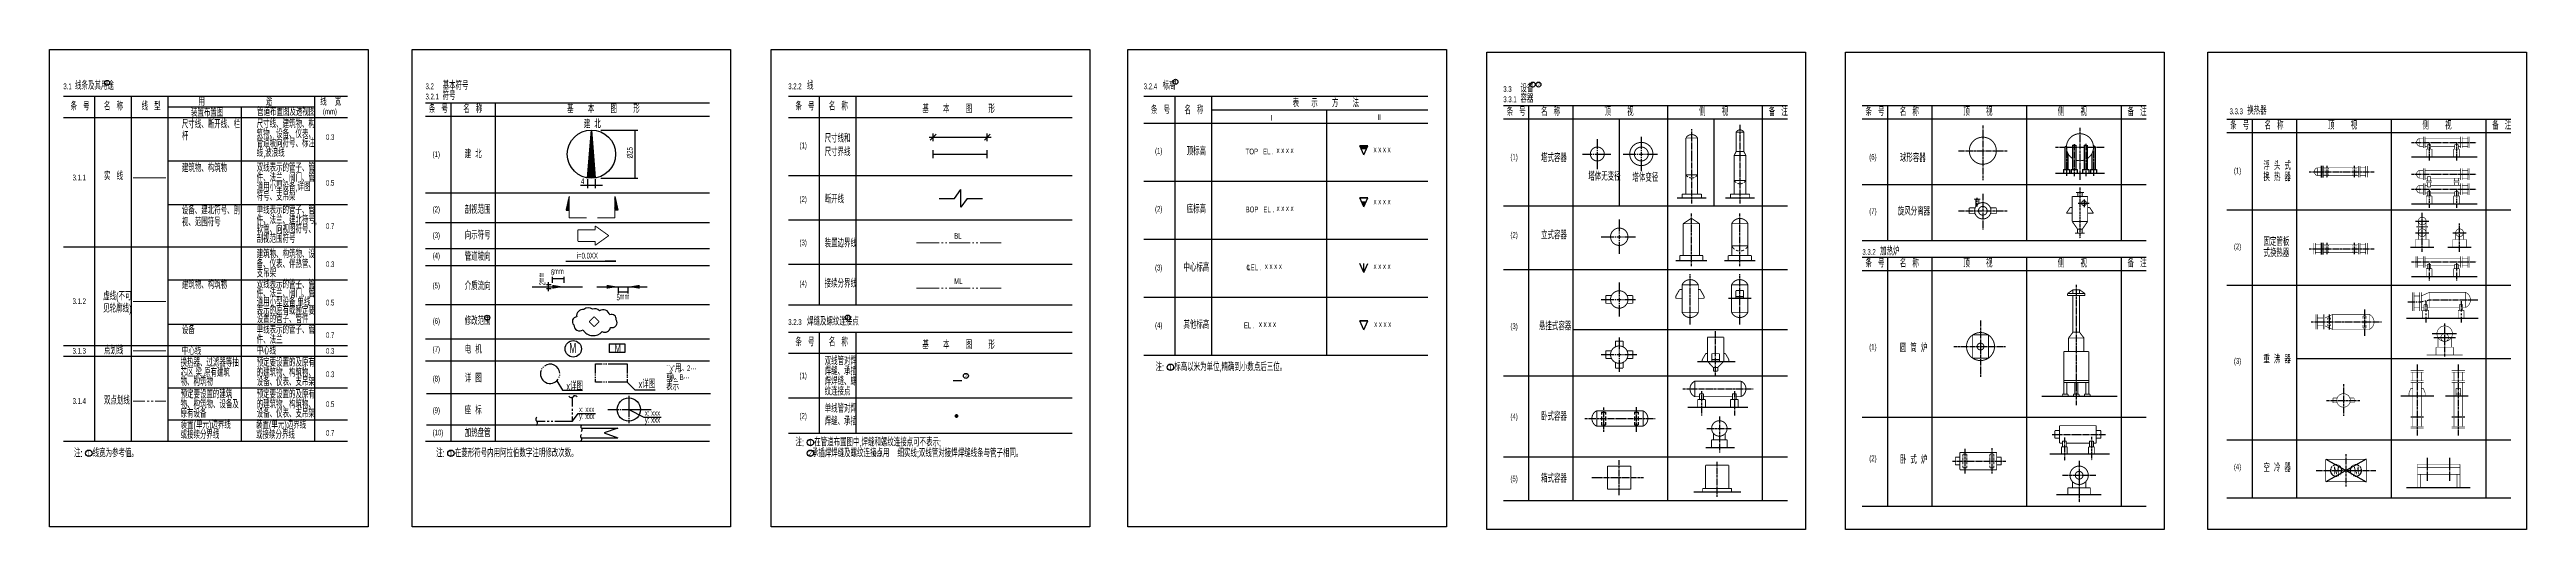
# Model space of a CAD drawing. Header units: inches. Extents: x -18 to 2014, y 4 to 801.
# Drawn here: x -16 to 1266, y 553 to 801 of the extents above; entities that cross this region are included whole.
import ezdxf

# ---------------------------------------------------------------- set-up
doc = ezdxf.new("R2010")
doc.units = ezdxf.units.IN
doc.header["$MEASUREMENT"] = 0
doc.linetypes.add('CENTER', pattern=[2, 1.25, -0.25, 0.25, -0.25])
doc.linetypes.add('DASHED', pattern=[0.75, 0.5, -0.25])
doc.layers.add('TEXT', color=6, linetype='Continuous')
doc.styles.get("Standard").update_dxf_attribs({"font": 'pdatxt.shx', "bigfont": 'hztxt.shx'})

msp = doc.modelspace()

# ---------------------------------------------------------------- texts
at = {"color": 3, "width": 0.62}
for s, height, p in [('3.1', 3, (-8.948490491958498, 780.8236115574958)), ('线条及其用途', 4, (-2.899161142840828, 780.6122590537396)), ('1', 2.1, (13.12226145124364, 783.002373700392)), ('3.2', 3, (178.5756199504869, 780.8236115574958)), ('基本符号', 4, (187.4173121417558, 780.6122590537396)), ('3.2.2', 3, (366.4071555800011, 780.8236115574958)), ('线', 4, (376.1384622474703, 780.6122590537396)), ('3.2.4', 3, (550.513927737663, 780.8236115574958)), ('标高', 4, (560.2452344051322, 780.6122590537396)), ('1', 2.1, (566.3583464978157, 783.5349332854281)), ('3.3', 3, (736.6723910458905, 779.3967560208945)), ('设备', 4, (745.5140832371595, 779.1854035171383)), ('1', 2.1, (751.2737885227058, 782.1080777488268)), ('2', 2.1, (754.3371454268591, 782.1080777488268)), ('条   号', 4, (-5.24174874734749, 769.8894135793511)), ('名   称', 4, (12.07701096440828, 769.8894135793511)), ('线   型', 4, (31.54646587871153, 769.8894135793511)), ('装置布置图', 4, (57.10395342802545, 766.6670737772703)), ('用                              途', 4, (61.01986918396793, 772.3413256090381)), ('管道布置图及透视图', 4, (91.37778604467681, 767.0584015871397)), ('线    宽', 4, (124.049322293945, 772.3978850483671)), ('(mm)', 3, (125.441308317014, 767.8273008786156)), ('3.2.1', 3, (178.5756199504869, 775.5216966351164)), ('条   号', 4, (180.3060218550424, 768.5137768175777)), ('符号', 4, (187.4173121417558, 775.3103441313602)), ('名   称', 4, (198.1127661713196, 768.5137768175777)), ('基       本        图        形', 4, (251.9035529957979, 768.5137768175777)), ('条   号', 4, (370.1138973246121, 769.8894135793511)), ('名   称', 4, (387.4326570363684, 769.8894135793511)), ('基       本        图        形', 4, (435.8171554011566, 768.5137768175777)), ('条   号', 4, (554.220669482274, 767.9511764522191)), ('名   称', 4, (571.5394291940303, 767.9511764522191)), ('表      示       方       法', 4, (627.5827592571992, 771.5595768889715)), ('3.3.1', 3, (736.6723910458905, 774.0948410985151)), ('条   号', 4, (738.402792950446, 767.0869212809763)), ('容器', 4, (745.5140832371595, 773.8834885947589)), ('名   称', 4, (756.2095372667237, 767.0869212809763)), ('顶        视', 4, (789.0662309425348, 767.0869212809763)), ('侧        视', 4, (837.9941321712332, 767.0869212809763)), ('备   注', 4, (874.1152208093841, 767.0869212809763)), ('条   号', 4, (924.2027250412863, 767.0869212809763)), ('名   称', 4, (942.009469357564, 767.0869212809763)), ('顶        视', 4, (974.8661630333755, 767.0869212809763)), ('侧        视', 4, (1023.794064262073, 767.0869212809763)), ('备   注', 4, (1059.915152900224, 767.0869212809763)), ('3.3.3', 3, (1112.734409426293, 767.8854922519721)), ('换热器', 4, (1121.85447508503, 767.6741397482159)), ('杆', 4, (52.40485021306191, 754.4491940040301)), ('尺寸线、断开线、栏', 4, (52.40485021306191, 760.6014955469726)), ('尺寸线、建筑物、构', 4, (91.15367692938904, 760.7790928921355)), ('筑物、设备、仪表、', 4, (91.15367692938904, 755.6051094625271)), ('0.3', 3, (127.0321497659644, 754.5129872802237)), ('建  北', 4, (260.5514658457938, 760.7117721840146)), ('尺寸线和', 4, (385.2424920198638, 753.2729900154233)), ('I', 3, (616.3316232291373, 764.5530603839139)), ('II', 3, (671.4701283511455, 764.8757544824961)), ('条   号', 4, (1113.028018790441, 760.0011123692155)), ('名   称', 4, (1130.834763106718, 760.0011123692155)), ('顶        视', 4, (1163.691456782529, 760.0011123692155)), ('侧        视', 4, (1212.619358011227, 760.0011123692155)), ('备   注', 4, (1248.740446649378, 760.0011123692155)), ('管道坡向符号、标注', 4, (91.15367692938904, 750.8224538427881)), ('线,波浪线', 4, (91.15367692938904, 745.8441329067747)), ('(1)', 3, (182.2591162450932, 745.7037220287981)), ('建  北', 4, (198.8751184196396, 745.1408452091065)), ('(1)', 3, (372.2222585471269, 750.2493500471131)), ('尺寸界线', 4, (385.2424920198638, 746.2235525004713)), ('(1)', 3, (556.3290307047884, 747.3960569759373)), ('顶标高', 4, (572.7137400378116, 746.6457263726783)), ('TOP   EL .  ', 3, (603.2670251950477, 747.0789190965369)), ('x x x x', 3, (619.2813862017211, 747.753804680429)), ('x x x x', 3, (669.5066869274038, 748.1827041048786)), ('(1)', 3, (740.3558873404969, 744.2768664921967)), ('塔式容器', 4, (756.2095372667237, 743.1748167990496)), ('(6)', 3, (926.1558194313371, 744.2768664921967)), ('球形容器', 4, (942.009469357564, 743.1748167990496)), ('3.1.1', 3, (-4.180167608303098, 733.5998837226765)), ('实   线', 4, (12.07701096440828, 733.8016629626233)), ('建筑物、构筑物', 4, (52.40485021306191, 737.9472899196275)), ('件、法兰、阀门、管', 4, (91.15367692938904, 732.950903835182)), ('双线表示的管子、管', 4, (91.15367692938904, 738.1248872647903)), ('道用小型设备,详图', 4, (91.15367692938904, 728.168248215443)), ('0.5', 3, (127.0321497659644, 730.8651773190237)), ('4', 3, (259.0729223197528, 731.7329179999812)), ('塔体无变径', 4, (780.684408106337, 733.5777704842332)), ('塔体变径', 4, (803.5412383306881, 732.994030577533)), ('(1)', 3, (1114.981113180492, 737.191057580436)), ('换  热  器', 4, (1130.272142296553, 733.2778016972127)), ('浮  头  式', 4, (1130.272142296553, 739.0876264191576)), ('设备、建北符号、剖', 4, (52.40485021306191, 716.0879691707058)), ('符号、支吊架', 4, (91.15367692938904, 723.1899272794295)), ('单线表示的管子、管', 4, (91.15367692938904, 716.265566515869)), ('(2)', 3, (182.2591162450932, 717.130145434906)), ('剖视范围', 4, (198.8751184196396, 716.4115812118533)), ('(2)', 3, (372.2222585471269, 722.4100782884522)), ('断开线', 4, (385.2424920198638, 721.8507405458162)), ('(2)', 3, (556.3290307047884, 717.3572513531427)), ('底标高', 4, (572.7137400378116, 716.6574452668559)), ('BOP   EL .  ', 3, (603.2670251950482, 717.0789190965369)), ('x x x x', 3, (619.2813862017211, 717.753804680429)), ('x x x x', 3, (669.5066869274038, 721.2342858845328)), ('(7)', 3, (926.1558194313371, 716.2219814168632)), ('旋风分离器', 4, (940.9237741136186, 715.4986364960243)), ('视、范围符号', 4, (52.40485021306191, 709.9356676277633)), ('件、法兰、建北符号,', 4, (91.15367692938904, 711.0915830862606)), ('软管、向视图符号、', 4, (91.15367692938904, 706.3089274665216)), ('剖视范围符号', 4, (91.15367692938904, 701.3306065305081)), ('0.7', 3, (127.0321497659644, 708.4096939697894)), ('(3)', 3, (182.2591162450932, 703.7455886356112)), ('向示符号', 4, (198.8751184196396, 703.152772786145)), ('BL', 3, (452.3388043913152, 703.4022202151713)), ('(2)', 3, (740.3558873404969, 703.925687612943)), ('立式容器', 4, (756.2095372667237, 703.2023426921041)), ('备、仪表、伴热管、', 4, (91.15367692938904, 688.2386580034841)), ('建筑物、构筑物、设', 4, (91.15367692938904, 693.4126414330925)), ('(4)', 3, (182.2591162450932, 693.1696788491369)), ('管道坡向', 4, (198.8751184196396, 692.139737186464)), ('i=0.0XX', 3, (256.8903174058966, 693.1551033458285)), ('(3)', 3, (372.2222585471269, 699.9722687081916)), ('装置边界线', 4, (385.2424920198638, 699.0248639484408)), ('3.3.2', 3, (922.619916957448, 695.0948978270735)), ('条   号', 4, (924.2027250412863, 688.6254559806711)), ('加热炉', 4, (931.7399826161851, 694.8835453233173)), ('名   称', 4, (942.009469357564, 688.6254559806711)), ('顶        视', 4, (974.8661630333755, 688.6254559806711)), ('侧        视', 4, (1023.794064262073, 688.6254559806711)), ('备   注', 4, (1059.915152900224, 688.6254559806711)), ('(2)', 3, (1114.981113180492, 697.8970182044404)), ('式换热器', 4, (1130.272142296553, 693.9837623212171)), ('固定管板', 4, (1130.272142296553, 699.793587043162)), ('建筑物、构筑物', 4, (52.40485021306191, 677.5360772656067)), ('双线表示的管子、管', 4, (91.15367692938904, 677.7136746107695)), ('支吊架', 4, (91.15367692938904, 683.4560023837452)), ('0.3', 3, (127.0321497659644, 688.736304166688)), ('(5)', 3, (182.2591162450932, 677.701632592626)), ('介质流向', 4, (198.8751184196396, 676.8965632534631)), ('6 ', 3, (243.5031566825461, 684.5559544525009)), (' mm', 3, (244.1562052173942, 685.0997927837828)), ('(4)', 3, (372.2222585471269, 678.7822028493905)), ('接续分界线', 4, (385.2424920198638, 678.1670894448729)), ('ML', 3, (452.3388043913152, 679.9886418828734)), ('(3)', 3, (556.3290307047884, 686.9583916068485)), ('中心标高', 4, (571.0283250553276, 686.4693087413506)), ('C', 2.480057676036267, (603.6398822263715, 687.3384930946745)), ('L  ', 3, (604.0295285230847, 687.0789190965369)), ('   EL .  ', 3, (603.2670251950482, 687.0789190965369)), ('x x x x', 3, (613.2138995705947, 687.753804680429)), ('x x x x', 3, (669.5066869274038, 687.753804680429)), ('3.1.2', 3, (-4.180167608303098, 669.611691232759)), ('虚线(不可', 4, (11.67930011264448, 671.6019596849843)), ('见轮廓线)', 4, (11.67930011264448, 665.2428848916148)), ('件、法兰、阀门、管', 4, (91.15367692938904, 673.1358537814741)), ('表示的原有或预定要', 4, (91.15367692938904, 664.169763515485)), ('道用小型设备,单线', 4, (91.15367692938904, 668.5519204398457)), ('0.5', 3, (127.0321497659644, 668.8641963194954)), ('5', 3, (277.4814061950398, 671.5545836186101)), (' mm', 3, (278.1344547298883, 672.098421949892)), ('设备 ', 4, (52.40485021306191, 654.0869881711776)), ('设置的管子、管件', 4, (91.15367692938904, 659.7978988011648)), ('单线表示的管子、管', 4, (91.15367692938904, 654.2645855163406)), ('0.7', 3, (127.0321497659644, 651.972902885207)), ('(6)', 3, (182.2591162450932, 659.3360143605566)), ('修改范围', 4, (198.8751184196396, 658.8390131206992)), ('1', 2.1, (209.9622978246449, 661.4549950615694)), ('3.2.3', 3, (366.4071555800011, 658.7608193586365)), ('焊缝及螺纹连接点', 4, (376.1384622474703, 658.5494668548803)), ('1', 2.1, (396.6464509866288, 661.4721410865687)), ('(4)', 3, (556.3290307047884, 657.1847030566497)), ('其他标高', 4, (571.0283250553276, 656.8419716786906)), ('      EL .  ', 3, (597.1995422168285, 657.0789190965369)), ('x x x x', 3, (610.1801599079387, 657.753804680429)), ('x x x x', 3, (669.8437735768081, 657.753804680429)), ('(3)', 3, (740.3558873404969, 656.6359051720867)), ('悬挂式容器', 4, (755.1381248910276, 656.0919282848604)), ('3.1.3', 3, (-4.180167608303098, 643.8828876680326)), ('点划线', 4, (12.07701096440828, 643.5995541622934)), ('换热器、过滤器等抽', 4, (51.74484718456839, 637.2431961978872)), ('中心线', 4, (52.40485021306191, 643.3208159786866)), ('件、法兰 ', 4, (91.15367692938904, 649.0906020867322)), ('预定要设置的及原有', 4, (91.15367692938904, 637.2431961978872)), ('中心线', 4, (91.15367692938904, 643.4984133238496)), ('0.3', 3, (127.0321497659644, 643.8548838652836)), ('(7)', 3, (182.2591162450932, 644.7913630279039)), ('电  机', 4, (198.8751184196396, 644.0175110327103)), ('M', 5.183999999999999, (253.0845492483574, 644.2102099566869)), ('M', 3.732479999999999, (276.5106538533784, 644.7806678016759)), ('条   号', 4, (370.1138973246121, 647.8266213804917)), ('双线管对焊', 4, (385.2424920198638, 638.0938990750118)), ('名   称', 4, (387.4326570363684, 647.8266213804917)), ('基       本        图        形', 4, (435.8171554011566, 646.4509846187183)), ('(1)', 3, (926.1558194313371, 645.9148070579314)), ('圆  筒  炉', 4, (942.009469357564, 644.8127573647843)), ('(3)', 3, (1114.981113180492, 638.6338819436276)), ('重  沸  器', 4, (1130.272142296553, 638.9030273126344)), ('物、构筑物', 4, (51.74484718456839, 627.2865571485398)), ('芯区,梁,原有建筑', 4, (51.74484718456839, 632.0692127682788)), ('设备、仪表、支吊架', 4, (91.15367692938904, 627.2865571485398)), ('的建筑物、构筑物、', 4, (91.15367692938904, 632.0692127682788)), ('0.3', 3, (127.0321497659644, 631.7797829957368)), ('(8)', 3, (182.2591162450932, 629.496806936935)), ('详  图', 4, (198.8751184196396, 629.1801141370142)), ('x详图', 4, (251.5275277684865, 625.0633321332882)), ('x详图', 4, (288.9203690775659, 626.0941618862602)), ('表示', 4, (303.1817253546411, 624.9881170985519)), ("``x''  1、2···", 3, (303.1817253546411, 634.9035319203143)), ('或', 4, (303.2269154730844, 629.7031976550637)), ('  A、B···', 3, (303.8596574952477, 630.2451745271691)), ('用', 4, (307.7012705234098, 634.2712203037281)), ('(1)', 3, (372.2222585471269, 631.1427788170105)), ('焊缝、承插', 4, (385.2424920198638, 632.8383995187197)), ('焊焊缝、螺', 4, (385.2424920198638, 627.5828973295291)), ('2', 2.1, (457.8367980418562, 631.3127347485241)), ('注:     标高以米为单位,精确到小数点后三位。', 4, (556.6197108175589, 634.9341183011549)), ('1', 3, (563.3539188162337, 635.4326128560026)), ('3.1.4', 3, (-4.180167608303098, 617.9360278823542)), ('双点划线', 4, (12.07701096440828, 617.6526943766149)), ('物、构筑物、设备及', 4, (51.74484718456839, 615.6459760391452)), ('预定要设置的建筑', 4, (51.74484718456839, 620.8199594687536)), ('预定要设置的及原有', 4, (91.15367692938904, 620.8199594687536)), ('的建筑物、构筑物、', 4, (91.15367692938904, 615.6459760391452)), ('0.5', 3, (127.0321497659644, 616.2648605184237)), ('(9)', 3, (182.2591162450932, 613.0960043509098)), ('座  标', 4, (198.8751184196396, 612.5524332074934)), ('x: xxx', 3, (258.0524314743367, 613.6538485392589)), ('纹连接点', 4, (385.2424920198638, 622.3273977732371)), ('单线管对焊', 4, (385.2424920198638, 613.4587427656626)), ('原有设备 ', 4, (51.74484718456839, 610.8633204194063)), ('装置(单元)边界线', 4, (51.74484718456839, 605.0670597103228)), ('或接续分界线', 4, (51.74484718456839, 599.8930762807145)), ('装置(单元)边界线', 4, (90.81828279200332, 605.0670597103228)), ('或接续分界线', 4, (90.81828279200332, 599.8930762807145)), ('设备、仪表、支吊架', 4, (91.15367692938904, 610.8633204194063)), ('0.7', 3, (127.0321497659644, 601.3845751735643)), ('(10)', 3, (182.2591162450932, 601.5916476990734)), ('加热盘管', 4, (198.8751184196396, 600.8211982121612)), ('y: xxx', 3, (258.0524314743367, 610.1339432545329)), ('y: xxx', 3, (292.1292108603053, 608.2276221219391)), ('x: xxx', 3, (292.1292108603053, 611.747527406665)), ('(2)', 3, (372.2222585471269, 610.2013480867528)), ('焊缝、承插', 4, (385.2424920198638, 606.8893663456237)), ('(4)', 3, (740.3558873404969, 609.8823880431474)), ('卧式容器', 4, (756.2095372667237, 609.3384085230227)), ('注:     线宽为参考值。', 4, (-3.444951309670476, 590.3953821510474)), ('1', 3, (3.289256689004244, 590.8938767058952)), ('注:     在菱形符号内用阿拉伯数字注明修改次数。', 4, (184.0791591327749, 590.3953821510474)), ('1', 3, (190.8133671314501, 590.8938767058952)), ('注:     在管道布置图中,焊缝和螺纹连接点可不表示;', 4, (370.1740733227422, 595.9793515815009)), ('2', 3, (376.9082813214169, 590.8938767058952)), ('1', 3, (376.9082813214169, 596.4778461363486)), ('        承插焊焊缝及螺纹连接点用    细实线;双线管对接焊焊缝线条与管子相同。', 4, (370.1740733227422, 590.3953821510474)), ('0.3', 3, (410.361396160312, 590.8368533921099)), ('(2)', 3, (926.1558194313371, 588.2207421428853)), ('卧  式  炉', 4, (942.009469357564, 586.9418530244294)), ('(5)', 3, (740.3558873404969, 577.7616514260081)), ('箱式容器', 4, (756.2095372667237, 577.2176719058834)), ('(4)', 3, (1114.981113180492, 583.8798948936455)), ('空  冷  器', 4, (1130.272142296553, 582.7549073895418)), ('M', 4, (1166.485678464388, 581.4708953096095)), ('M', 4, (1176.775192940056, 581.4708953096095))]:
    msp.add_text(s, height=height, dxfattribs=at).set_placement(p)
for s, p in [('%%c25', (285.8622909019988, 744.9558317118937)), ('2', (240.5503933469087, 679.2392738979551)), (' mm', (240.006555015627, 679.8923224328031))]:
    msp.add_text(s, height=3, rotation=90, dxfattribs=at).set_placement(p)

# ---------------------------------------------------------------- blocks, each defined once
blk = doc.blocks.new('BZH')
at = {"layer": 'TEXT', "color": 6}
for centre, start, end in [((0.5330142281600274, 0.6703013697842835), 120.0646550722237, 231.5087731403127), ((-0.5614378965001379, -0.6466804327719728), 296.5830063715022, 49.03599266516452)]:
    blk.add_arc(centre, 0.8563924881481542, start, end, dxfattribs=at)

# ---------------------------------------------------------------- hatches: boundary and pattern name
h = msp.add_hatch()
h.set_pattern_fill('ANSI31', color=3, scale=0.04, style=0)
h.set_pattern_definition([(45, (-955.3591593862377, 1049.87880739784), (-0.08980256121069152, 0.08980256121069154), [])])
h.paths.add_polyline_path([(251.353893634791, 718.2306690138638), (252.9475334521509, 718.2306690138638), (252.9475334521509, 725.1960157489428)])
h = msp.add_hatch()
h.set_pattern_fill('ANSI31', color=3, scale=0.04, style=0)
h.set_pattern_definition([(135, (1484.91090809557, 1049.87880739784), (0.08980256121069152, 0.08980256121069154), [])])
h.paths.add_polyline_path([(278.1978550745413, 718.2306690138638), (276.604215257181, 718.2306690138638), (276.604215257181, 725.1960157489428)])

# ---------------------------------------------------------------- linework, layer by layer
at = {"color": 3}
for p, q in [((-16.11487862611998, 801.3490613017178), (148.88512137388, 801.3490613017178)), ((-16.11487862611998, 554.3490613017178), (-16.11487862611998, 801.3490613017178)), ((148.88512137388, 801.3490613017178), (148.88512137388, 554.3490613017178)), ((171.5770986446229, 801.3490613017178), (336.5770986446229, 801.3490613017178)), ((171.5770986446229, 554.3490613017178), (171.5770986446229, 801.3490613017178)), ((336.5770986446229, 801.3490613017178), (336.5770986446229, 554.3490613017178)), ((357.6150606192128, 554.3490613017178), (357.6150606192128, 801.3490613017178)), ((357.6150606192128, 801.3490613017178), (522.6150606192128, 801.3490613017178)), ((522.6150606192128, 801.3490613017178), (522.6150606192128, 554.3490613017178)), ((542.3260188772502, 801.3490613017178), (707.3260188772502, 801.3490613017178)), ((542.3260188772502, 554.3490613017178), (542.3260188772502, 801.3490613017178)), ((707.3260188772502, 801.3490613017178), (707.3260188772502, 554.3490613017178)), ((728.1182285776364, 799.9222057651165), (893.1182285776364, 799.9222057651165)), ((728.1182285776364, 552.9222057651165), (728.1182285776364, 799.9222057651165)), ((893.1182285776364, 799.9222057651165), (893.1182285776364, 552.9222057651165)), ((913.9181606684766, 799.9222057651165), (1078.918160668477, 799.9222057651165)), ((913.9181606684766, 552.9222057651165), (913.9181606684766, 799.9222057651165)), ((1078.918160668477, 799.9222057651165), (1078.918160668477, 552.9222057651165)), ((1101.471677531648, 799.9222057651165), (1266.471677531648, 799.9222057651165)), ((1101.471677531648, 552.9222057651165), (1101.471677531648, 799.9222057651165)), ((1266.471677531648, 799.9222057651165), (1266.471677531648, 552.9222057651165)), ((-8.876210304034291, 777.1931770831769), (138.1237896959657, 777.1931770831769)), ((7.123789695965709, 777.1931770831769), (7.123789695965709, 598.6931770831769)), ((26.12378969596571, 777.1931770831769), (26.12378969596571, 598.6931770831769)), ((45.12378969596571, 777.1931770831769), (45.12378969596571, 598.6931770831769)), ((45.12378969596571, 771.6931770831769), (121.1237896959657, 771.6931770831769)), ((83.12378969596571, 771.6931770831769), (83.12378969596571, 598.6931770831769)), ((121.1237896959657, 777.1931770831769), (121.1237896959657, 598.6931770831769)), ((178.6479001384111, 773.8445989603164), (325.647900138411, 773.8445989603164)), ((191.6479001384111, 773.8445989603164), (191.6479001384115, 598.6931770831769)), ((214.6479001384111, 773.8445989603164), (214.6479001384111, 598.6931770831769)), ((366.4794357679253, 777.1931770831769), (513.4794357679258, 777.1931770831769)), ((382.4794357679253, 777.1931770831769), (382.4794357679253, 669.1931770831768)), ((401.4794357679253, 777.1931770831769), (401.4794357679253, 669.1931770831768)), ((550.5862079255872, 777.1931770831769), (697.5862079255872, 777.1931770831769)), ((566.5862079255872, 777.1931770831769), (566.5862079255872, 643.1931770831768)), ((585.5862079255872, 777.1931770831769), (585.5862079255872, 643.1931770831768)), ((585.5862079255872, 770.1931770831769), (697.5862079255872, 770.1931770831769)), ((645.1579582771343, 770.1931770831767), (645.1579582771343, 643.1931770831769)), ((736.7446712338152, 772.417743423715), (883.7446712338152, 772.417743423715)), ((749.7446712338152, 772.417743423715), (749.7446712338152, 567.9837790291127)), ((772.7446712338152, 772.417743423715), (772.7446712338152, 567.9837790291127)), ((821.7446712338152, 772.417743423715), (821.7446712338152, 567.9837790291127)), ((870.7446712338152, 772.417743423715), (870.7446712338157, 567.9837790291127)), ((922.5446033246554, 772.417743423715), (1069.544603324656, 772.417743423715)), ((935.5446033246554, 772.417743423715), (935.5446033246554, 702.4837790291127)), ((958.5446033246554, 772.417743423715), (958.5446033246554, 702.4837790291127)), ((1007.544603324655, 772.417743423715), (1007.544603324655, 702.4837790291127)), ((1056.544603324656, 772.417743423715), (1056.544603324656, 702.4837790291127)), ((-8.876210304034291, 766.1931770831769), (138.1237896959657, 766.1931770831769)), ((178.6479001384111, 766.9106345657141), (325.647900138411, 766.9106345657141)), ((262.4942461466322, 734.8638263888257), (264.4942461466322, 759.7027890680787)), ((264.4942461466322, 759.7027890680787), (266.4942461466322, 734.8638263888257)), ((269.2819074186638, 759.7027890680787), (288.4325525067885, 759.7027890680787)), ((287.0244187724367, 759.7027890680789), (287.0244187724367, 734.7027890680789)), ((366.4794357679253, 766.1931770831769), (513.4794357679258, 766.1931770831769)), ((441.4526359978319, 753.9626500804128), (441.4526359978319, 757.9626500804128)), ((469.4526359978319, 753.9626500804128), (469.4526359978319, 757.9626500804128)), ((550.5862079255872, 763.1931770831769), (697.5862079255872, 763.1931770831769)), ((736.7446712338152, 765.4837790291127), (883.7446712338152, 765.4837790291127)), ((796.7446712338148, 765.4837790291127), (796.7446712338148, 720.4837790291127)), ((845.7446712338152, 765.4837790291127), (845.7446712338157, 720.4837790291127)), ((922.5446033246554, 765.4837790291127), (1069.544603324656, 765.4837790291127)), ((1111.369897073809, 765.3319345119543), (1258.369897073809, 765.3319345119543)), ((1111.369897073809, 758.397970117352), (1258.369897073809, 758.397970117352)), ((1124.369897073809, 765.3319345119543), (1124.369897073809, 569.3319345119543)), ((1147.369897073809, 765.3319345119543), (1147.369897073809, 569.3319345119543)), ((1196.369897073809, 765.3319345119543), (1196.369897073809, 569.3319345119543)), ((1245.369897073809, 765.3319345119543), (1245.36989707381, 569.3319345119543)), ((439.4526359978319, 755.9626500804128), (471.4526359978319, 755.9626500804128)), ((441.4526359978319, 755.9626500804128), (441.4526359978319, 755.9626500804128)), ((441.4526359978319, 745.1890058448972), (441.4526359978319, 749.1890058448972)), ((441.4526359978319, 747.1890058448972), (469.4526359978319, 747.1890058448972)), ((441.4526359978319, 747.1890058448972), (441.4526359978319, 747.1890058448972)), ((441.4526359978319, 747.1890058448972), (441.4526359978319, 747.1890058448972)), ((469.4526359978319, 755.9626500804128), (469.4526359978319, 755.9626500804128)), ((469.4526359978319, 745.1890058448972), (469.4526359978319, 749.1890058448972)), ((469.4526359978319, 747.1890058448972), (469.4526359978319, 747.1890058448972)), ((664.4432277658708, 746.9052077853365), (662.4432277658708, 751.5052077853364)), ((666.4432277658708, 751.5052077853364), (662.4432277658708, 751.5052077853364)), ((662.4432277658708, 751.5052077853364), (666.4432277658708, 751.5052077853364)), ((664.4432277658708, 746.9052077853365), (662.4432277658708, 751.5052077853364)), ((664.4432277658708, 746.9052077853365), (666.4432277658708, 751.5052077853364)), ((664.4432277658708, 746.9052077853365), (666.4432277658708, 751.5052077853364)), ((664.4432277658708, 746.9052077853365), (664.4432277658708, 746.9052077853365)), ((777.6357353579002, 747.2774386346865), (782.7404142056372, 747.2774386346865)), ((783.2184446372736, 747.2774386346865), (783.609561441224, 747.2774386346865)), ((784.044136885471, 747.2774386346865), (792.355907773264, 747.2774386346865)), ((785.346303426718, 754.9828054031307), (785.346303426718, 749.930636692424)), ((785.346303426718, 749.4312127244372), (785.346303426718, 748.8666508497626)), ((785.346303426718, 748.3455133685803), (785.346303426718, 739.4553238849023)), ((798.7813829903995, 747.2774386346865), (805.521632898047, 747.2774386346865)), ((805.9996633296834, 747.2774386346865), (806.3907801336337, 747.2774386346865)), ((806.8253555778807, 747.2774386346865), (809.3095608323243, 747.2774386346865)), ((808.1275221191278, 756.1502852165313), (808.1275221191278, 749.930636692424)), ((808.1275221191278, 749.4312127244372), (808.1275221191278, 748.8666508497626)), ((808.1275221191278, 748.3455133685803), (808.1275221191278, 746.0757373224218)), ((808.1275221191278, 745.5757373224218), (808.1275221191278, 745.0757373224218)), ((808.1275221191278, 744.5757373224218), (808.1275221191278, 738.4045920528417)), ((809.8095608323243, 747.2774386346865), (810.3095608323243, 747.2774386346865)), ((810.8095608323243, 747.2774386346865), (816.5390502573092, 747.2774386346865)), ((1027.46411289707, 750.7952776766748), (1028.396756420715, 751.6898075447067)), ((1043.064112897047, 750.7952776766748), (1042.131469373402, 751.6898075447067)), ((1206.982624456852, 745.8043851030742), (1240.895180081215, 745.8043851030742)), ((45.12378969596571, 743.6931770831769), (138.1237896959657, 743.6931770831769)), ((258.8586391140321, 731.133335943542), (270.2155613474507, 731.133335943542)), ((262.4942461466322, 734.2597369339913), (262.4942461466322, 729.508953471492)), ((266.4942461466322, 734.2597369339913), (266.4942461466322, 729.508953471492)), ((269.2819074186638, 734.7027890680787), (288.4325525067885, 734.7027890680787)), ((366.4794357679253, 736.1931770831769), (513.4794357679258, 736.1931770831769)), ((550.5862079255872, 733.1931770831769), (697.5862079255872, 733.1931770831769)), ((922.5446033246554, 731.4837790291127), (1069.544603324656, 731.4837790291127)), ((1160.153938203091, 741.1195121234741), (1160.153938203091, 735.119512123474)), ((1160.953938203091, 741.1195121234741), (1160.953938203091, 735.119512123474)), ((45.12378969596571, 721.1931770831769), (138.1237896959657, 721.1931770831769)), ((178.6479001384111, 727.2508856004321), (325.647900138411, 727.2508856004321)), ((252.9475334521509, 725.1960157489435), (251.353893634791, 718.2306690138638)), ((276.604215257181, 725.1960157489435), (278.1978550745408, 718.2306690138638)), ((444.5290123966012, 724.3183495952338), (452.5290123966012, 724.3183495952338)), ((452.5290123966012, 724.3183495952338), (455.7790123966012, 728.8183495952338)), ((455.7790123966012, 719.8183495952338), (455.7790123966012, 728.8183495952338)), ((459.0290123966012, 724.3183495952338), (455.7790123966012, 719.8183495952338)), ((459.0290123966012, 724.3183495952338), (467.0290123966012, 724.3183495952338)), ((664.4432277658708, 719.9567895649908), (662.4432277658708, 724.5567895649909)), ((662.4432277658708, 724.5567895649909), (666.4432277658708, 724.5567895649909)), ((666.4432277658708, 724.5567895649909), (662.4432277658708, 724.5567895649909)), ((664.4432277658708, 719.9567895649908), (662.4432277658708, 724.5567895649909)), ((664.4432277658708, 719.9567895649908), (666.4432277658708, 724.5567895649909)), ((664.4432277658708, 719.9567895649908), (666.4432277658708, 724.5567895649909)), ((664.4432277658708, 719.9567895649908), (664.4432277658708, 719.9567895649908)), ((736.7446712338152, 720.4837790291127), (883.7446712338152, 720.4837790291127)), ((826.7552060136046, 724.5621997453255), (841.7552060136046, 724.5621997453255)), ((851.7445123024551, 724.5621997453255), (866.7445123024551, 724.5621997453255)), ((982.1026143011192, 723.2912915626266), (982.1026143011192, 724.5791711874633)), ((982.1026143011192, 722.5186543594299), (982.1026143011192, 722.8948060238142)), ((982.1026143011192, 720.0492632523362), (982.1026143011192, 722.0408385887021)), ((1034.293422139325, 721.8409696540832), (1039.948451681001, 721.8409696540832)), ((1037.361451585223, 723.7824640269934), (1037.361451585223, 719.8402015401342)), ((1111.369897073809, 718.397970117352), (1258.369897073809, 718.397970117352)), ((1206.982624456852, 721.5397565871034), (1240.895180081215, 721.5397565871034)), ((178.6479001384111, 711.806182408245), (325.647900138411, 711.806182408245)), ((251.353893634791, 718.2306690138638), (252.9475334521509, 718.2306690138638)), ((278.1978550745408, 718.2306690138638), (276.604215257181, 718.2306690138638)), ((366.4794357679253, 713.1931770831769), (513.4794357679258, 713.1931770831769)), ((796.6991051804981, 713.3226328831478), (796.6991051804981, 707.1029843590404)), ((796.6991051804981, 706.6035603910536), (796.6991051804981, 706.038998516379)), ((796.6991051804981, 705.5178610351968), (796.6991051804981, 703.2480849890383)), ((1209.003539271024, 712.564566939467), (1216.003539271024, 712.564566939467)), ((1209.003539271024, 706.5392746300445), (1216.003539271024, 706.5392746300445)), ((1228.328168689543, 706.5392746300445), (1235.328168689543, 706.5392746300445)), ((-8.876210304034291, 699.1931770831769), (138.1237896959657, 699.1931770831769)), ((178.6479001384111, 698.3057799082306), (325.647900138411, 698.3057799082306)), ((550.5862079255872, 703.1931770831769), (697.5862079255872, 703.1931770831769)), ((787.3529660517698, 704.449786301303), (794.0932159594178, 704.449786301303)), ((794.5712463910542, 704.449786301303), (794.9623631950045, 704.449786301303)), ((795.3969386392515, 704.449786301303), (797.8811438936951, 704.449786301303)), ((796.6991051804981, 702.7480849890383), (796.6991051804981, 702.2480849890383)), ((796.6991051804981, 701.7480849890383), (796.6991051804981, 695.5769397194582)), ((798.3811438936951, 704.449786301303), (798.8811438936951, 704.449786301303)), ((799.3811438936951, 704.449786301303), (805.11063331868, 704.449786301303)), ((922.5446033246554, 702.4837790291127), (1069.544603324656, 702.4837790291127)), ((922.5446033246554, 693.9562781234098), (1069.544603324656, 693.9562781234098)), ((935.5446033246554, 693.9562781234098), (935.5446033246554, 565.0223137288076)), ((958.5446033246554, 693.9562781234098), (958.5446033246554, 565.0223137288076)), ((1007.544603324655, 693.9562781234098), (1007.544603324655, 565.0223137288076)), ((1056.544603324656, 693.9562781234098), (1056.544603324656, 565.0223137288076)), ((1160.153938203091, 701.2604790774644), (1160.153938203091, 695.2604790774644)), ((1160.953938203091, 701.2604790774644), (1160.953938203091, 695.2604790774644)), ((1206.503539271024, 699.0392746300445), (1218.503539271024, 699.0392746300445)), ((1225.828168689543, 699.0392746300445), (1237.828168689543, 699.0392746300445)), ((45.12378969596571, 682.1931770831769), (138.1237896959657, 682.1931770831769)), ((178.6479001384111, 689.618434183932), (325.647900138411, 689.618434183932)), ((242.0130517043287, 681.006862685355), (242.0130517043287, 676.210193069349)), ((244.217091879281, 683.7310120894716), (244.217091879281, 680.5133232453167)), ((244.2170918792814, 682.8680743694734), (250.217091879281, 682.8680743694732)), ((250.217091879281, 683.7310120894716), (250.217091879281, 680.5133232453167)), ((251.2577678568574, 691.7479165623962), (277.1674680203406, 691.7479165623962)), ((366.4794357679253, 690.1931770831769), (513.4794357679258, 690.1931770831769)), ((664.4432241129635, 685.9344131086324), (662.4432241129635, 690.5344131086325)), ((664.4432241129635, 685.9344131086324), (664.4432241129635, 690.5344131086325)), ((664.4432241129635, 685.9344131086324), (666.4432241129635, 690.5344131086325)), ((664.4432241129635, 685.9344131086324), (664.4432241129635, 685.9344131086324)), ((736.7446712338152, 687.4837790291127), (883.7446712338152, 687.4837790291127)), ((796.6991051804981, 680.8449963548053), (796.6991051804981, 674.6253478306979)), ((826.0409274435661, 692.2224981318365), (842.0409274435666, 692.2224981318365)), ((851.1613584993416, 692.2224981318365), (867.1613584993416, 692.2224981318365)), ((922.5446033246554, 687.0223137288075), (1069.544603324656, 687.0223137288075)), ((1206.982624456852, 683.8743149535137), (1240.895180081215, 683.8743149535137)), ((178.6479001384111, 669.3549555606807), (325.647900138411, 669.3549555606807)), ((233.7968847111185, 678.5432649079897), (259.7968847111184, 678.5432649079897)), ((243.6130215279333, 679.5235696823978), (241.2702037448845, 679.5235696823978)), ((243.6130215279333, 677.5235696823978), (241.2702037448845, 677.5235696823978)), ((267.3105172682446, 678.5432649079897), (293.3105172682446, 678.5432649079897)), ((278.3798067483091, 678.0082573179783), (278.3798067483091, 674.9838284829865)), ((278.3798067483091, 675.8675739991271), (283.3798067483091, 675.8675739991271)), ((283.3798067483091, 678.0082573179783), (283.3798067483091, 674.9838284829865)), ((366.4794357679253, 669.1931770831769), (513.4794357679258, 669.1931770831769)), ((550.5862079255872, 673.1931770831769), (697.5862079255872, 673.1931770831769)), ((787.3529660517698, 671.9721497729605), (794.0932159594178, 671.9721497729605)), ((794.5712463910542, 671.9721497729605), (794.9623631950045, 671.9721497729605)), ((795.3969386392515, 671.9721497729605), (797.8811438936951, 671.9721497729605)), ((796.6991051804981, 674.1259238627111), (796.6991051804981, 673.5613619880365)), ((796.6991051804981, 673.0402245068543), (796.6991051804981, 670.7704484606958)), ((796.6991051804981, 670.2704484606958), (796.6991051804981, 669.7704484606958)), ((796.6991051804981, 669.2704484606958), (796.6991051804981, 663.0993031911157)), ((798.3811438936951, 671.9721497729605), (798.8811438936951, 671.9721497729605)), ((799.3811438936951, 671.9721497729605), (805.11063331868, 671.9721497729605)), ((853.2300693333788, 672.5707281138656), (864.9870836419083, 672.5707281138656)), ((857.0854474289869, 673.5707281138656), (861.0854474289869, 673.5707281138656)), ((1111.369897073809, 679.397970117352), (1258.369897073809, 679.397970117352)), ((1204.977880544297, 670.783045743891), (1208.757299169695, 670.783045743891)), ((1209.284662116857, 670.783045743891), (1209.943862147903, 670.783045743891)), ((1210.603062178948, 670.783045743891), (1211.988392250703, 670.783045743891)), ((1211.988392250703, 670.783045743891), (1213.147605026231, 671.0532985895175)), ((1213.792248212188, 671.2035873536654), (1214.382658951163, 671.341232646803)), ((1215.014751711738, 671.4885954699635), (1216.088392250703, 671.7388984488132)), ((45.12378969596571, 659.1931770831769), (138.1237896959657, 659.1931770831769)), ((366.4794357679253, 655.1303848843176), (513.4794357679258, 655.1303848843176)), ((382.4794357679253, 655.1303848843176), (382.4794357679258, 602.7289473251855)), ((401.4794357679253, 655.1303848843176), (401.4794357679253, 602.7289473251855)), ((662.4432241129635, 660.8911522763827), (666.4432241129635, 660.8911522763827)), ((666.4432241129635, 660.8911522763827), (662.4432241129635, 660.8911522763827)), ((664.4432241129635, 656.2911522763827), (662.4432241129635, 660.8911522763827)), ((664.4432241129635, 656.2911522763827), (666.4432241129635, 660.8911522763827)), ((772.7446712338152, 656.4837790291127), (883.7446712338152, 656.4837790291127)), ((1204.349470870406, 662.2634024838803), (1241.404871198056, 662.2634024838803)), ((1217.724880190392, 654.279612538509), (1230.308247845892, 654.279612538509)), ((1220.627548396472, 656.2161042116127), (1220.627548396472, 656.3134285795186)), ((1227.627548396472, 656.2161042116127), (1227.627548396472, 656.3134285795186)), ((-8.876210304034291, 648.1931770831769), (138.1237896959657, 648.1931770831769)), ((-8.876210304034291, 642.6931770831769), (138.1237896959657, 642.6931770831769)), ((178.6479001384111, 651.6558910278496), (325.647900138411, 651.6558910278496)), ((273.7402079406125, 648.9395502098731), (273.7402079406125, 644.4395502098731)), ((273.7402079406125, 648.9395502098731), (281.7402079406125, 648.9395502098731)), ((281.7402079406125, 644.4395502098731), (273.7402079406125, 644.4395502098731)), ((281.7402079406125, 648.9395502098731), (281.7402079406125, 644.4395502098731)), ((366.4794357679253, 644.1303848843176), (513.4794357679258, 644.1303848843176)), ((550.5862079255872, 643.1931770831769), (697.5862079255872, 643.1931770831769)), ((787.3529660517698, 643.4203833059704), (794.0932159594178, 643.4203833059704)), ((794.5712463910542, 643.4203833059704), (794.9623631950045, 643.4203833059704)), ((795.3969386392515, 643.4203833059704), (797.8811438936951, 643.4203833059704)), ((796.6991051804981, 652.2932298878152), (796.6991051804981, 646.0735813637078)), ((796.6991051804981, 645.574157395721), (796.6991051804981, 645.0095955210464)), ((796.6991051804981, 644.4884580398642), (796.6991051804981, 642.2186819937057)), ((796.6991051804981, 641.7186819937057), (796.6991051804981, 641.2186819937057)), ((798.3811438936951, 643.4203833059704), (798.8811438936951, 643.4203833059704)), ((799.3811438936951, 643.4203833059704), (805.8436549570011, 643.4060419083257)), ((1147.369897073809, 641.397970117352), (1258.369897073809, 641.397970117352)), ((1218.459673488841, 652.279612538509), (1229.665299600227, 652.279612538509)), ((178.6479001384111, 640.2552987317541), (325.647900138411, 640.2552987317541)), ((246.5584036801235, 629.8932833925559), (249.5865626844731, 625.0122881317944)), ((266.5625260150679, 633.7185989652904), (266.5625260150679, 638.6514996689347)), ((266.5625260150679, 638.6514996689347), (270.1083996535991, 638.6514996689347)), ((266.5625260150679, 632.6175616594115), (266.5625260150679, 633.130591596546)), ((266.5625260150679, 631.292239313879), (266.5625260150679, 631.8480194766543)), ((266.5625260150679, 629.1514996689347), (266.5625260150679, 630.7185989652904)), ((270.1083996535991, 629.1514996689347), (266.5625260150679, 629.1514996689347)), ((270.6534766127844, 638.6514996689347), (271.2524993153562, 638.6514996689347)), ((271.2952900211318, 629.1514996689347), (270.6962594555122, 629.1514996689347)), ((271.8515220179276, 638.6514996689347), (272.4933354262749, 638.6514996689347)), ((272.5361261320505, 629.1514996689345), (271.9371034294787, 629.1514996689345)), ((273.1083996535991, 638.6514996689347), (283.0625260150679, 638.6514996689347)), ((283.0625260150679, 629.1514996689347), (273.1083996535991, 629.1514996689345)), ((283.0625260150679, 638.6514996689347), (283.0625260150679, 633.7185989652904)), ((283.0625260150679, 633.1733472680755), (283.0625260150679, 632.4037996394296)), ((283.0625260150679, 632.0190312709952), (283.0625260150679, 631.3349895395199)), ((283.0625260150679, 630.7185989652904), (283.0625260150679, 629.1514996689347)), ((283.0625260150679, 629.1514996689347), (286.9351782426849, 625.2506970829094)), ((451.8634296234173, 630.0505314428054), (456.3634296234173, 630.0505314428054)), ((736.7446712338152, 632.4837790291127), (883.7446712338152, 632.4837790291127)), ((796.6991051804981, 640.7186819937057), (796.6991051804981, 634.5475367241256)), ((837.2532493343648, 639.917238702085), (856.6430831514132, 639.917238702085)), ((844.5856181146615, 640.917238702085), (848.5856181146615, 640.917238702085)), ((45.12378969596571, 626.1931770831769), (138.1237896959657, 626.1931770831769)), ((179.1636614514152, 623.2465880609797), (326.1636614514151, 623.2465880609797)), ((249.5865626844731, 625.0122881317944), (259.904324062342, 625.0122881317944)), ((254.6324880018925, 616.5910629931498), (254.6324880018925, 621.5151054357408)), ((283.8405994059391, 622.1582025581969), (283.8405994059391, 611.2285182220808)), ((286.9351782426849, 625.2506970829094), (297.5083289941541, 625.2506970829094)), ((366.4794357679253, 621.1303848843176), (513.4794357679258, 621.1303848843176)), ((832.229164584373, 616.1643955094938), (863.2070035620642, 616.1643955094939)), ((1015.550825081323, 621.923088772834), (1054.53146837919, 621.923088772834)), ((1201.42174954156, 622.0330544078674), (1218.494876558232, 622.0330544078674)), ((1224.604192632919, 622.0330544078674), (1236.278263946713, 622.0330544078674)), ((45.12378969596571, 609.6931770831769), (138.1237896959657, 609.6931770831769)), ((179.1636614514152, 607.0109990467096), (326.1636614514151, 607.0109990467096)), ((236.1324880018925, 609.0151054357408), (240.5790773024584, 609.0151054357409)), ((241.5790773024584, 609.0151054357409), (242.5790773024584, 609.0151054357408)), ((243.5790773024584, 609.0151054357408), (244.4284589558667, 609.0151054357408)), ((245.5430695614906, 609.0151054357408), (254.6324880018925, 609.0151054357408)), ((254.6324880018925, 614.3820969046102), (254.6324880018925, 615.4118538392028)), ((254.6324880018925, 612.3820969046102), (254.6324880018925, 613.3820969046102)), ((254.6324880018925, 609.0151054357408), (257.5366665084254, 612.8807242498561)), ((254.6324880018925, 609.0151054357408), (254.6324880018925, 611.3820969046102)), ((257.5366665084254, 612.8807242498561), (266.5625260150679, 612.8807242498561)), ((259.3234167973288, 605.40719998389), (278.0839577532521, 605.40719998389)), ((278.0839577532521, 605.40719998389), (271.0839577532521, 602.90719998389)), ((271.0839577532521, 602.90719998389), (278.0839577532521, 600.40719998389)), ((273.0095679979682, 614.9899760274769), (278.8945736359007, 614.9899760274769)), ((279.3945736359007, 614.9899760274769), (279.8945736359007, 614.9899760274769)), ((280.3945736359007, 614.9899760274769), (295.445272783416, 614.9899760274769)), ((283.8405994059391, 614.9899760274769), (291.613445894394, 610.9744031172623)), ((283.8405994059391, 610.7285182220808), (283.8405994059391, 610.2285182220807)), ((283.8405994059391, 609.7285182220807), (283.8405994059391, 607.984275682769)), ((291.613445894394, 610.9744031172623), (300.6393054010365, 610.9744031172623)), ((787.5414431534974, 613.5551312444667), (787.5414431534974, 612.4274434573813)), ((787.5414431534974, 613.5551312444667), (789.5414431534974, 613.5551312444666)), ((787.5414431534974, 611.4274434573813), (787.5414431534974, 609.3917300198002)), ((787.5414431534974, 608.3917300198002), (787.5414431534974, 607.1551312444666)), ((789.5414431534974, 613.5551312444666), (789.5414431534974, 612.4274434573813)), ((789.5414431534974, 611.4274434573813), (789.5414431534974, 609.3917300198002)), ((789.5414431534974, 608.3917300198002), (789.5414431534974, 607.1551312444666)), ((804.5414431534974, 613.5551312444667), (804.5414431534974, 612.4274434573813)), ((804.5414431534974, 613.5551312444666), (806.5414431534974, 613.5551312444666)), ((804.5414431534974, 611.4274434573813), (804.5414431534974, 609.3917300198002)), ((804.5414431534974, 608.3917300198002), (804.5414431534974, 607.1551312444666)), ((804.5414431534974, 607.1551312444666), (806.5414431534974, 607.1551312444666)), ((806.5414431534974, 613.5551312444666), (806.5414431534974, 612.4274434573813)), ((806.5414431534974, 611.4274434573813), (806.5414431534974, 609.3917300198002)), ((806.5414431534974, 608.3917300198002), (806.5414431534974, 607.1551312444666)), ((922.5446033246554, 611.0223137288076), (1069.544603324656, 611.0223137288076)), ((-8.876210304034291, 598.6931770831769), (138.1237896959657, 598.6931770831769)), ((178.6479001384111, 598.6931770831769), (325.647900138411, 598.6931770831769)), ((259.1805515857619, 600.40719998389), (278.0839577532521, 600.40719998389)), ((366.4794357679253, 602.7289473251855), (513.4794357679258, 602.7289473251855)), ((736.7446712338152, 590.4837790291127), (883.7446712338152, 590.4837790291127)), ((841.4603467146859, 595.3654534543621), (856.3096676740275, 595.3654534543621)), ((1019.603678443275, 592.1401114766896), (1050.568670145357, 592.1401114766896)), ((1111.369897073809, 599.3319345119543), (1258.369897073809, 599.3319345119543)), ((1215.238815824954, 583.8172599650406), (1215.238815824954, 590.0628584419336)), ((1226.838815824954, 583.8172599650406), (1226.838815824954, 590.0628584419337)), ((1183.522333573603, 589.2504557773019), (1162.522333573603, 577.6504557773019)), ((1162.522333573603, 589.2504557773019), (1183.522333573603, 577.6504557773019)), ((1215.238815824954, 583.2172599650406), (1215.238815824954, 583.5172599650406)), ((1215.238815824954, 578.0628584419337), (1215.238815824954, 582.9172599650407)), ((1226.838815824954, 583.2172599650406), (1226.838815824954, 583.5172599650406)), ((1226.838815824954, 578.0628584419337), (1226.838815824954, 582.9172599650406)), ((736.7446712338152, 567.9837790291127), (883.7446712338152, 567.9837790291127)), ((859.591626052899, 572.1921642019411), (835.3985440075991, 572.1921642019411)), ((922.5446033246554, 565.0223137288076), (1069.544603324656, 565.0223137288076)), ((1023.1662495219, 570.9667558205687), (1046.181773005932, 570.9667558205687)), ((1111.369897073809, 569.3319345119543), (1258.369897073809, 569.3319345119543)), ((1204.354625122862, 574.6967188866719), (1237.407158474524, 574.6967188866719)), ((148.88512137388, 554.3490613017178), (-16.11487862611998, 554.3490613017178)), ((336.5770986446229, 554.3490613017178), (171.5770986446229, 554.3490613017178)), ((522.6150606192128, 554.3490613017178), (357.6150606192128, 554.3490613017178)), ((707.3260188772502, 554.3490613017178), (542.3260188772502, 554.3490613017178)), ((893.1182285776364, 552.9222057651165), (728.1182285776364, 552.9222057651165)), ((1078.918160668477, 552.9222057651165), (913.9181606684766, 552.9222057651165)), ((1266.471677531648, 552.9222057651165), (1101.471677531648, 552.9222057651165))]:
    msp.add_line(p, q, dxfattribs=at)
at = {"color": 3, "linetype": 'ByBlock'}
for p, q in [((439.9526359978319, 754.4626500804128), (442.9526359978319, 757.4626500804128)), ((467.9526359978319, 754.4626500804128), (470.9526359978319, 757.4626500804128))]:
    msp.add_line(p, q, dxfattribs=at)
at = {"color": 3, "linetype": 'CENTER'}
for p, q in [((834.2552060136046, 721.707024151786), (834.2552060136046, 760.2053568687077)), ((859.2445123024551, 721.707024151786), (859.2445123024551, 762.3157065649659)), ((984.9600408744633, 762.0066067033948), (984.9600408744633, 733.7974619395251)), ((1035.264112897058, 760.7766297804126), (1035.264112897058, 733.9512100422347)), ((972.2935476563345, 748.9870004151094), (997.6265340925921, 748.9870004151094)), ((1022.597619678929, 750.7952776766748), (1047.930606115187, 750.7952776766748)), ((1028.264112897022, 750.7952776766748), (1028.264112897022, 735.9894642267739)), ((1031.464112897059, 751.7952776766748), (1033.064112897059, 751.7952776766748)), ((1032.264112897058, 752.3047999555455), (1032.264112897058, 735.7594873038003)), ((1037.464112897059, 751.7952776766748), (1039.064112897059, 751.7952776766748)), ((1038.264112897058, 752.4585480582551), (1038.264112897058, 735.7594873038003)), ((1041.464112897047, 750.7952776766748), (1043.064112897047, 750.7952776766748)), ((1042.264112897047, 750.7952776766748), (1042.264112897047, 735.9894642267825)), ((1206.915934261049, 753.3043851030742), (1240.468755209627, 753.3043851030742)), ((1216.030772226419, 752.7359441655057), (1216.030772226419, 748.6555244633497)), ((1216.030772226419, 748.2555244633497), (1216.030772226419, 747.8555244633498)), ((1216.030772226419, 747.4555244633498), (1216.030772226419, 743.5059483506424)), ((1230.23077222642, 752.7359441655057), (1230.23077222642, 748.6555244633497)), ((1230.23077222642, 748.2555244633497), (1230.23077222642, 747.8555244633498)), ((1230.23077222642, 747.4555244633498), (1230.23077222642, 743.5059483506424)), ((1153.98910023772, 738.1195121234741), (1187.541921186298, 738.1195121234741)), ((1163.103938203091, 741.1195121234741), (1163.103938203091, 735.119512123474)), ((1177.303938203091, 741.1195121234741), (1177.303938203091, 735.119512123474)), ((1206.915934261049, 736.7908778641337), (1240.468755209627, 736.7908778641337)), ((984.9600408744633, 726.7346908888604), (984.9600408744633, 708.1238352060153)), ((1206.915934261049, 729.0397565871034), (1240.468755209627, 729.0397565871034)), ((1216.030772226419, 728.4713156495349), (1216.030772226419, 724.3908959473789)), ((1216.030772226419, 723.9908959473789), (1216.030772226419, 723.590895947379)), ((1216.030772226419, 723.190895947379), (1216.030772226419, 719.2413198346716)), ((1230.23077222642, 728.4713156495349), (1230.23077222642, 724.3908959473789)), ((1230.23077222642, 723.9908959473789), (1230.23077222642, 723.590895947379)), ((1230.23077222642, 723.190895947379), (1230.23077222642, 719.2413198346716)), ((834.0409274435666, 689.2293876234435), (834.0409274435666, 716.7104648884177)), ((859.1613584993416, 689.2293876234435), (859.1613584993416, 716.7104648884177)), ((972.2935476563345, 717.884608346677), (997.6265340925921, 717.884608346677)), ((1212.503539271024, 696.6842022922816), (1212.503539271024, 716.8436235045341)), ((1231.828168689543, 696.5899998200349), (1231.828168689543, 711.2856539458891)), ((1153.98910023772, 698.2604790774644), (1187.541921186298, 698.2604790774644)), ((1163.103938203091, 701.2604790774644), (1163.103938203091, 695.2604790774644)), ((1177.303938203091, 701.2604790774644), (1177.303938203091, 695.2604790774644)), ((833.4474249535602, 658.977616576243), (833.4474249535602, 685.0586948704469)), ((859.0854474289869, 658.977616576243), (859.0854474289869, 685.0586948704469)), ((1206.915934261049, 691.3743149535137), (1240.468755209627, 691.3743149535137)), ((1216.030772226419, 690.8058740159452), (1216.030772226419, 686.7254543137893)), ((1216.030772226419, 686.3254543137894), (1216.030772226419, 685.9254543137894)), ((1216.030772226419, 685.5254543137894), (1216.030772226419, 681.575878201082)), ((1230.23077222642, 690.8058740159452), (1230.23077222642, 686.7254543137893)), ((1230.23077222642, 686.3254543137894), (1230.23077222642, 685.9254543137894)), ((1230.23077222642, 685.5254543137894), (1230.23077222642, 681.575878201082)), ((1033.346336469732, 679.5435807782183), (1033.346336469732, 617.2655020153886)), ((1214.288392250703, 671.0154358892386), (1214.288392250703, 665.5964623035065)), ((1216.088392250703, 671.7388984488132), (1241.400619213748, 671.7388984488132)), ((1232.588392250703, 671.0154358892386), (1232.588392250703, 665.5964623035065)), ((846.5856181146615, 632.5862047268145), (846.5856181146615, 655.5741714833957)), ((983.7731272171374, 661.151537383615), (983.7731272171374, 631.9357723676625)), ((1155.0221716965, 660.3307865948559), (1191.456438941959, 660.3307865948559)), ((1164.344211978914, 664.230786594856), (1164.344211978914, 656.4307865948559)), ((1182.644211978914, 666.8293143515535), (1182.644211978914, 653.186960968175)), ((1214.288392250703, 664.7830787166454), (1214.288392250703, 664.3830787166454)), ((1214.288392250703, 664.5791235219925), (1214.288392250703, 663.8443763598284)), ((1214.288392250703, 663.0531140332723), (1214.288392250703, 660.0684840906612)), ((1224.127548396472, 642.4535248646708), (1224.127548396472, 659.525988537569)), ((1232.588392250703, 664.7830787166454), (1232.588392250703, 664.3830787166454)), ((1232.588392250703, 664.5791235219925), (1232.588392250703, 663.8443763598284)), ((1232.588392250703, 663.0531140332723), (1232.588392250703, 660.0684840906612)), ((970.0089353010823, 647.6021972008356), (996.7022023836959, 647.6021972008356)), ((1209.828291461031, 638.2325990428911), (1209.828291461031, 601.625832695868)), ((1231.180540234819, 638.2325990428911), (1231.180540234819, 601.625832695868)), ((788.5414431534974, 616.0673491565194), (788.5414431534974, 603.5168832386976)), ((805.5414431534974, 616.1432029597399), (805.5414431534974, 603.5168832386976)), ((829.666712086144, 625.6643955094938), (866.094784000517, 625.6643955094938)), ((839.3094380790391, 624.497292200566), (839.3094380790391, 611.9468262827442)), ((856.3094380790391, 624.5731460037866), (856.3094380790391, 611.9468262827442)), ((1162.921215179687, 619.7052352015568), (1180.371311289636, 619.7052352015568)), ((1171.74214292376, 628.1369528191324), (1171.74214292376, 611.6567754411766)), ((778.8987171606024, 610.3551312444666), (815.3267890749754, 610.3551312444666)), ((842.0076795506599, 605.2147795494669), (854.684452606824, 605.2147795494669)), ((848.5406202093524, 611.3104810657924), (848.5406202093524, 592.7986878352167)), ((975.6306649381637, 594.702702678227), (975.6306649381637, 581.8621255831936)), ((989.6306649381637, 594.9604344707802), (989.6306649381637, 581.8621255831936)), ((1020.847102579326, 602.1401114766896), (1048.443039629476, 602.1401114766896)), ((1027.202642882745, 600.5935601145669), (1027.202642882745, 588.5688366172482)), ((1041.202642882745, 600.8512919071202), (1041.202642882745, 588.7436610717378)), ((1173.022333573603, 591.895975048348), (1173.022333573603, 575.1755509561863)), ((782.4700953991638, 579.7292322059305), (809.2554413206414, 579.7292322059305)), ((796.6842679048897, 570.6154322672763), (796.6842679048897, 588.743890354919)), ((847.3978600793222, 569.7843947444255), (847.3978600793222, 587.9128528320682)), ((969.2751246347449, 588.323834888512), (996.8710616848949, 588.323834888512)), ((1026.16827464181, 580.9667558205687), (1043.624493024696, 580.9667558205687)), ((1034.840788407852, 588.522313302326), (1034.840788407852, 566.9667582141707)), ((1157.656480537779, 583.4504557773018), (1188.558919852163, 583.4504557773018))]:
    msp.add_line(p, q, dxfattribs=at)
at = {"color": 3, "linetype": 'Continuous'}
for p, q in [((1027.464112897021, 750.7952776766662), (1027.464112897021, 739.2952776766748)), ((1029.064112897021, 747.5456623148259), (1029.064112897021, 739.2952776766748)), ((1031.464112897059, 751.7952776766748), (1031.464112897059, 739.2952776766748)), ((1033.064112897059, 751.7952776766748), (1033.064112897059, 739.2952776766748)), ((1037.464112897059, 751.7952776766748), (1037.464112897059, 739.2952776766748)), ((1039.064112897059, 751.7952776766748), (1039.064112897059, 739.2952776766748)), ((1041.464112897047, 747.545662314826), (1041.464112897047, 739.2952776766748)), ((1043.064112897047, 750.7952776766748), (1043.064112897047, 739.2952776766748)), ((1022.597619678929, 737.2952776766748), (1047.930606115187, 737.2952776766748)), ((1026.664112897022, 739.2952776766748), (1026.664112897022, 737.2952776766748)), ((1026.664112897022, 739.2952776766749), (1029.864112897021, 739.2952776766748)), ((1029.864112897021, 739.2952776766748), (1029.864112897021, 737.2952776766748)), ((1030.664112897058, 739.2952776766748), (1033.864112897058, 739.2952776766748)), ((1030.664112897058, 739.2952776766748), (1030.664112897058, 737.2952776766748)), ((1033.864112897058, 739.2952776766748), (1033.864112897058, 737.2952776766748)), ((1036.664112897058, 739.2952776766748), (1036.664112897058, 737.2952776766748)), ((1036.664112897058, 739.2952776766748), (1039.864112897058, 739.2952776766748)), ((1039.864112897058, 739.2952776766748), (1039.864112897058, 737.2952776766748)), ((1040.664112897047, 739.2952776766748), (1040.664112897047, 737.2952776766748)), ((1040.664112897047, 739.2952776766748), (1043.864112897047, 739.2952776766748)), ((1043.864112897047, 739.2952776766748), (1043.864112897047, 737.2952776766748))]:
    msp.add_line(p, q, dxfattribs=at)
at = {"color": 3, "linetype": 'DASHED'}
for p, q in [((1035.264112897058, 729.9389282550338), (1035.264112897058, 703.6612330061924)), ((787.5414431534974, 607.1551312444666), (789.5414431534974, 607.1551312444666))]:
    msp.add_line(p, q, dxfattribs=at)
at = {"color": 3}
for points in [[(264.4942461466322, 759.7027890680787, 0, 4, 0), (264.4942461466322, 734.7027890680787, 4, 4, 0)], [(287.0244187724367, 758.6189415938646, 0.4, 0, 0), (287.0244187724367, 759.7027890680789, 0, 0, 0)], [(442.8874153335947, 747.1890058448972, 0.6000000000000001, 0, 0), (441.4526359978314, 747.1890058448972, 0, 0, 0)], [(468.0178566620685, 747.1890058448972, 0.6000000000000001, 0, 0), (469.4526359978319, 747.1890058448972, 0, 0, 0)], [(664.4432277658708, 749.7180258819786, 2.353205530903009, 4.000032460279035, 0), (664.4432277658708, 751.5052077853364, 2.4601, 2.4601, 0)], [(261.9314150402735, 731.133335943542, 0.4, 0, 0), (262.4942461466322, 731.133335943542, 0.4, 0, 0)], [(267.0570772529915, 731.133335943542, 0.4, 0, 0), (266.4942461466322, 731.133335943542, 0, 0, 0)], [(287.0244187724367, 735.7866365422932, 0.4, 0, 0), (287.0244187724367, 734.7027890680789, 0, 0, 0)], [(664.4432277658708, 719.9567895649908, 0, 2.4601, 0), (664.4432277658708, 722.7858816067115, 2.4601, 2.4601, 0)], [(242.0130517043287, 680.0864007887568, 0.4, 0, 0), (242.0130517043287, 679.5235696823978, 0, 0, 0)], [(244.7799229856402, 682.8680743694734, 0.4, 0, 0), (244.217091879281, 682.8680743694734, 0.4, 0, 0)], [(249.6542607729222, 682.8680743694734, 0.4, 0, 0), (250.2170918792814, 682.8680743694734, 0, 0, 0)], [(242.0130517043287, 677.0001290272224, 0.4, 0, 0), (242.0130517043287, 677.5629601335817, 0, 0, 0)], [(250.217091879281, 678.5432649079897, 0, 2, 0), (244.217091879281, 678.5432649079897, 2, 2, 0)], [(278.3798067483091, 678.5432649079897, 0, 2, 0), (272.3798067483091, 678.5432649079897, 2, 2, 0)], [(278.9426378546683, 675.8675739991271, 0.4, 0, 0), (278.3798067483091, 675.8675739991271, 0, 0, 0)], [(283.3798067483091, 678.5432649079897, 0, 2, 0), (289.3798067483091, 678.5432649079897, 2, 2, 0)], [(282.8169756419503, 675.8675739991271, 0.4, 0, 0), (283.3798067483091, 675.8675739991271, 0, 0, 0)]]:
    msp.add_lwpolyline(points, format="xyseb", dxfattribs=at)
for points, const_width in [([(837.2552060136046, 755.623940246427, 0.5718277590721937), (831.2552060136046, 755.623940246427, 0.5718277590721937)], 0.5), ([(861.2395123024554, 758.6303435833867, 0.5718277590721937), (857.2495123024552, 758.6303435833867, 0.5718277590721937)], 0.5), ([(1040.600803785052, 755.3251485761605, 1.158475445843827), (1031.464112897059, 744.9165022939729, 5411.021813294206)], 0.5), ([(788.7324291973961, 746.055083422342, 2650.800632178707), (788.7305808358566, 746.0499752266811, 2650.800632178707)], 0.5), ([(813.422959486145, 744.4563850917712, 250.4219218787972), (813.3772253212661, 744.3721647595661, 250.4219218787972)], 0.5), ([(811.5136478898058, 746.055083422342, 2650.800632178707), (811.5117995282664, 746.0499752266811, 2650.800632178707)], 0.5), ([(990.2967317624572, 753.516871314595, 5411.021813294206), (990.3000789290851, 753.512925025086, 5411.021813294206)], 0.5), ([(1033.064112897059, 744.1499785863274, 0.1612276862112973), (1037.464112897059, 744.1499785863435, 5411.021813294206)], 0.5), ([(1039.064112897059, 744.9165022940042, 0.4525916407682453), (1040.60415095168, 755.3212022866516, 5411.021813294206)], 0.5), ([(1211.08077222642, 755.3043851030742, 0.7591209958950986), (1211.08077222642, 751.3043851030741, 0.7591209958950986)], 0.3), ([(831.2552060136046, 736.5601767139711, 0.1138811816957549), (832.3321120206225, 735.4241481229902, 0.1138811816957549)], 0.5), ([(832.8850283204234, 735.1257054634165, 0.07186784820644802), (833.8468108001695, 734.8687337925679, 0.07186784820644802)], 0.5), ([(834.5352691628856, 734.8559782349002, 0.08217559677256678), (835.6379688299618, 735.1311236770505, 0.08217559677256678)], 0.5), ([(836.1885082672744, 735.4309401008844, 0.1129892392107158), (837.2552060136046, 736.5601767139711, 0.1129892392107158)], 0.5), ([(856.2445123024551, 733.5621997453252, 0.1138811816957549), (857.321418309473, 732.4261711543443, 0.1138811816957549)], 0.5), ([(857.8743346092739, 732.1277284947705, 0.07186784820644802), (858.8361170890199, 731.870756823922, 0.07186784820644802)], 0.5), ([(859.524575451736, 731.8580012662543, 0.08217559677256678), (860.6272751188127, 732.1331467084045, 0.08217559677256678)], 0.5), ([(861.1778145561253, 732.4329631322385, 0.1129892392107158), (862.2445123024551, 733.5621997453252, 0.1129892392107158)], 0.5), ([(1158.153938203091, 740.1195121234742, 0.7591209958950986), (1158.153938203091, 736.119512123474, 0.7591209958950986)], 0.3), ([(1211.08077222642, 738.7908778641337, 0.7591209958950986), (1211.08077222642, 734.7908778641337, 0.7591209958950986)], 0.3), ([(1211.08077222642, 731.0397565871034, 0.7591209958950986), (1211.08077222642, 727.0397565871033, 0.7591209958950986)], 0.3), ([(987.7968480035335, 714.7199558677378, 520.1474080009245), (987.7724278106163, 714.6982342755177, 520.1474080009245)], 0.5), ([(986.36061782124, 716.1236755778986, 435.4585578685688), (986.3443835554241, 716.1108847657121, 435.4585578685688)], 0.5), ([(1036.767116564052, 720.7413033944346, 754.7557143497093), (1036.761297009215, 720.7444686349788, 754.7557143497093)], 0.5), ([(799.4606054071556, 700.8967430285335, 196.9040480168057), (799.387863050723, 700.8413820673923, 196.9040480168057)], 0.5), ([(863.3613584993415, 711.2224981318362, 0.6401741382231915), (854.9613584993418, 711.2224981318357, 0.6401741382231915)], 0.5), ([(1213.716307627634, 714.1549105857292, 1319.186579449325), (1213.721124238932, 714.1512259595225, 1319.186579449325)], 0.3), ([(1213.721124238932, 704.9526156099889, 1319.186579449325), (1213.716307627634, 704.9489309837822, 1319.186579449325)], 0.3), ([(1233.045753657452, 704.9526156099889, 1319.186579449325), (1233.040937046153, 704.9489309837822, 1319.186579449325)], 0.3), ([(854.9613584993414, 699.7224981318374, 0.1235745088237646), (856.3733430714184, 697.9686343270192, 0.1235745088237646)], 0.5), ([(857.1278807268624, 697.5048129340225, 0.07969926267397011), (858.5291244330025, 697.0771861241885, 0.07969926267397011)], 0.5), ([(859.7462831918089, 697.0709058620532, 0.09199646669114006), (861.3532427309143, 697.5861800269732, 0.09199646669114006)], 0.5), ([(862.1617670236343, 698.1391699574054, 0.108649219663945), (863.3613584993419, 699.7224981318367, 0.108649219663945)], 0.5), ([(837.6474249535601, 679.5707281138654, 0.6401741382231915), (829.2474249535595, 679.5707281138648, 0.6401741382231915)], 0.5), ([(863.2854474289867, 679.5707281138654, 0.6401741382231915), (854.885447428987, 679.5707281138648, 0.6401741382231915)], 0.5), ([(799.4606054071556, 668.419106500191, 196.9040480168057), (799.387863050723, 668.3637455390498, 196.9040480168057)], 0.5), ([(1234.988392250703, 667.8388984488132, 0.6392439987329365), (1234.988392250703, 675.6388984488132, 0.6392439987329365)], 0.3), ([(837.6474249535601, 665.3121035379556, -0.6401741382231915), (829.2474249535595, 665.3121035379562, -0.6401741382231915)], 0.5), ([(863.2854474289867, 665.3121035379556, -0.6401741382231915), (854.885447428987, 665.3121035379562, -0.6401741382231915)], 0.5), ([(985.5735448271322, 640.5793063124889, 7565.890883848781), (985.5698316535969, 640.5783554338246, 7565.890883848781)], 0.5), ([(1185.044211978914, 656.4307865948559, 0.6392439987329365), (1185.044211978914, 664.230786594856, 0.6392439987329365)], 0.3), ([(1225.542309561186, 650.5381621717638, 769.0742118708799), (1225.522831022197, 650.5308545582774, 769.0742118708799)], 0.3), ([(1225.317282446242, 650.6719642900364, 280.2346774082721), (1225.294214956978, 650.6551467381312, 280.2346774082721)], 0.3), ([(799.4606054071556, 639.8673400332009, 196.9040480168057), (799.387863050723, 639.8119790720597, 196.9040480168057)], 0.5), ([(985.0101135012602, 646.3643099148145, 1355.120832662847), (985.006454164383, 646.3606640191615, 1355.120832662847)], 0.5), ([(835.8094380790386, 629.6643955094938, 0.6247269919659565), (835.8094380790391, 621.6643955094938, 0.6247269919659565)], 0.5), ([(859.8094380790386, 621.6643955094938, 0.6247269919659565), (859.8094380790386, 629.6643955094938, 0.6247269919659565)], 0.5), ([(1173.838171516825, 616.9022610423732, 2696.758691559675), (1173.834011667461, 616.8991551672159, 2696.758691559675)], 0.3), ([(785.0414431534974, 614.3551312444666, 0.6247269919659565), (785.0414431534974, 606.3551312444666, 0.6247269919659565)], 0.5), ([(809.0414431534974, 606.3551312444666, 0.6247269919659565), (809.0414431534974, 614.3551312444666, 0.6247269919659565)], 0.5), ([(851.1164801231104, 602.1545596709789, 369.3260084958575), (851.0831859464257, 602.1268418116458, 369.3260084958575)], 0.5), ([(1038.739060943529, 578.2527235367551, 1308.683583206705), (1038.730747291229, 578.240821139466, 1308.683583206705)], 0.5), ([(1035.070515996443, 578.9799933196541, 4650.597981582792), (1035.068807088446, 578.9797964648444, 4650.597981582792)], 0.5)]:
    msp.add_lwpolyline(points, format="xyb", dxfattribs=dict(at, const_width=const_width))
for points, const_width in [([(857.2495123024552, 748.5621997453255), (857.2495123024552, 758.6303435833751)], 0.5), ([(857.2495123024552, 758.5892861501542), (861.2395123024554, 758.5892861501542)], 0.5), ([(861.239512302455, 748.5621997453254), (861.2395123024554, 758.6303435833752)], 0.5), ([(831.2552060136046, 726.5621997453254), (831.2552060136046, 755.6239402464096)], 0.5), ([(831.2552060136046, 755.5621997453255), (837.2552060136046, 755.5621997453255)], 0.5), ([(837.2552060136046, 726.5621997453254), (837.2552060136046, 755.6239402464097)], 0.5), ([(856.2445123024551, 746.5621997453255), (857.2495123024552, 748.5621997453255)], 0.5), ([(856.2445123024551, 746.5621997453255), (862.2445123024551, 746.5621997453254)], 0.5), ([(856.2445123024551, 726.5621997453254), (856.2445123024551, 746.5621997453255)], 0.5), ([(857.2495123024552, 748.5621997453255), (861.2395123024554, 748.5621997453255)], 0.5), ([(861.2395123024554, 748.5621997453254), (862.2445123024551, 746.5621997453254)], 0.5), ([(862.2445123024555, 726.5621997453254), (862.2445123024551, 746.5621997453254)], 0.5), ([(1211.08077222642, 755.3043851030742), (1211.08077222642, 751.3043851030742)], 0.3), ([(1211.08077222642, 755.3043851030742), (1213.08077222642, 755.3043851030742)], 0.3), ([(1211.08077222642, 751.3043851030742), (1213.08077222642, 751.3043851030742)], 0.3), ([(1213.08077222642, 756.3043851030742), (1213.08077222642, 750.3043851030741)], 0.3), ([(1213.88077222642, 756.3043851030742), (1213.88077222642, 750.3043851030741)], 0.3), ([(1213.88077222642, 755.3043851030742), (1232.38077222642, 755.3043851030741)], 0.3), ([(1213.88077222642, 751.3043851030742), (1215.13077222642, 751.3043851030742)], 0.3), ([(1214.530772226419, 749.8043851030742), (1217.530772226419, 749.8043851030742)], 0.3), ([(1215.13077222642, 752.1043851030742), (1216.93077222642, 752.1043851030742)], 0.3), ([(1215.13077222642, 752.1043851030742), (1215.13077222642, 749.8043851030742)], 0.3), ([(1216.93077222642, 752.1043851030742), (1216.93077222642, 749.8043851030742)], 0.3), ([(1216.93077222642, 751.3043851030742), (1229.33077222642, 751.3043851030742)], 0.3), ([(1228.73077222642, 749.8043851030742), (1231.73077222642, 749.8043851030742)], 0.3), ([(1229.33077222642, 752.1043851030742), (1231.13077222642, 752.1043851030742)], 0.3), ([(1229.33077222642, 752.1043851030742), (1229.33077222642, 749.8043851030742)], 0.3), ([(1231.13077222642, 752.1043851030742), (1231.13077222642, 749.8043851030742)], 0.3), ([(1231.13077222642, 751.3043851030742), (1232.38077222642, 751.3043851030742)], 0.3), ([(1232.38077222642, 756.3043851030742), (1232.38077222642, 750.3043851030741)], 0.3), ([(1233.18077222642, 756.3043851030742), (1233.18077222642, 750.3043851030741)], 0.3), ([(1233.18077222642, 755.3043851030741), (1236.18077222642, 755.3043851030741)], 0.3), ([(1233.18077222642, 751.3043851030741), (1236.18077222642, 751.3043851030741)], 0.3), ([(1236.18077222642, 756.3043851030742), (1236.18077222642, 750.3043851030741)], 0.3), ([(1236.98077222642, 756.3043851030742), (1236.98077222642, 750.3043851030741)], 0.3), ([(27.14717802029295, 734.9695310572196), (44.14717802029296, 734.9695310572196)], 0.5), ([(831.2552060136046, 736.5621997453254), (837.2552060136046, 736.5621997453254)], 0.5), ([(856.2445123024551, 733.5642227766795), (862.2445123024551, 733.5642227766795)], 0.5), ([(1158.153938203091, 740.1195121234742), (1160.153938203091, 740.1195121234741)], 0.3), ([(1158.153938203091, 740.1195121234742), (1158.153938203091, 736.1195121234741)], 0.3), ([(1158.153938203091, 736.1195121234741), (1160.153938203091, 736.1195121234741)], 0.3), ([(1160.953938203091, 740.1195121234741), (1179.453938203091, 740.119512123474)], 0.3), ([(1160.953938203091, 736.1195121234741), (1179.453938203091, 736.1195121234741)], 0.3), ([(1162.203938203091, 740.1195121234741), (1162.203938203091, 739.3629689135819)], 0.3), ([(1162.203938203091, 738.8629689135819), (1162.203938203091, 737.3354218121896)], 0.3), ([(1162.203938203091, 736.8354218121896), (1162.203938203091, 736.1195121234741)], 0.3), ([(1164.003938203092, 740.1195121234741), (1164.003938203092, 739.3629689135819)], 0.3), ([(1164.003938203092, 738.8629689135819), (1164.003938203091, 737.3354218121896)], 0.3), ([(1164.003938203091, 736.8354218121896), (1164.003938203091, 736.1195121234741)], 0.3), ([(1176.403938203091, 740.1195121234741), (1176.403938203091, 739.3629689135819)], 0.3), ([(1176.403938203091, 738.8629689135819), (1176.403938203091, 737.3354218121896)], 0.3), ([(1176.403938203091, 736.8354218121896), (1176.403938203091, 736.1195121234741)], 0.3), ([(1178.203938203091, 740.1195121234741), (1178.203938203091, 739.3629689135819)], 0.3), ([(1178.203938203091, 738.8629689135819), (1178.203938203091, 737.3354218121896)], 0.3), ([(1178.203938203091, 736.8354218121896), (1178.203938203091, 736.1195121234741)], 0.3), ([(1179.453938203091, 741.1195121234741), (1179.453938203091, 735.119512123474)], 0.3), ([(1180.253938203092, 741.1195121234741), (1180.253938203091, 735.119512123474)], 0.3), ([(1180.253938203091, 740.119512123474), (1183.253938203092, 740.119512123474)], 0.3), ([(1180.253938203091, 736.119512123474), (1183.253938203091, 736.119512123474)], 0.3), ([(1183.253938203092, 741.1195121234741), (1183.253938203091, 735.119512123474)], 0.3), ([(1184.053938203091, 741.1195121234741), (1184.053938203091, 735.119512123474)], 0.3), ([(1211.08077222642, 738.7908778641337), (1213.08077222642, 738.7908778641337)], 0.3), ([(1211.08077222642, 738.7908778641337), (1211.08077222642, 734.7908778641337)], 0.3), ([(1211.08077222642, 734.7908778641337), (1213.08077222642, 734.7908778641337)], 0.3), ([(1211.08077222642, 731.0397565871034), (1213.08077222642, 731.0397565871034)], 0.3), ([(1211.08077222642, 731.0397565871034), (1211.08077222642, 727.0397565871034)], 0.3), ([(1213.08077222642, 739.7908778641337), (1213.08077222642, 733.7908778641337)], 0.3), ([(1213.08077222642, 732.0397565871034), (1213.08077222642, 726.0397565871033)], 0.3), ([(1213.88077222642, 739.7908778641337), (1213.88077222642, 733.7908778641337)], 0.3), ([(1213.88077222642, 738.7908778641337), (1232.38077222642, 738.7908778641337)], 0.3), ([(1213.88077222642, 734.7908778641337), (1215.13077222642, 734.7908778641337)], 0.3), ([(1213.88077222642, 732.0397565871034), (1213.88077222642, 726.0397565871033)], 0.3), ([(1213.88077222642, 731.0397565871034), (1215.13077222642, 731.0397565871034)], 0.3), ([(1214.530772226419, 733.2908778641337), (1217.530772226419, 733.2908778641337)], 0.3), ([(1214.530772226419, 732.5397565871033), (1217.530772226419, 732.5397565871033)], 0.3), ([(1215.13077222642, 735.5908778641336), (1215.13077222642, 733.2908778641337)], 0.3), ([(1215.13077222642, 735.5908778641336), (1216.93077222642, 735.5908778641336)], 0.3), ([(1215.13077222642, 730.2397565871032), (1215.13077222642, 732.5397565871033)], 0.3), ([(1216.93077222642, 735.5908778641336), (1216.93077222642, 733.2908778641337)], 0.3), ([(1216.93077222642, 734.7908778641337), (1232.38077222642, 734.7908778641337)], 0.3), ([(1216.93077222642, 730.2397565871032), (1216.93077222642, 732.5397565871033)], 0.3), ([(1216.93077222642, 731.0397565871034), (1232.38077222642, 731.0397565871033)], 0.3), ([(1228.73077222642, 733.2908778641337), (1231.73077222642, 733.2908778641337)], 0.3), ([(1228.73077222642, 732.5397565871033), (1231.73077222642, 732.5397565871033)], 0.3), ([(1229.33077222642, 734.7908778641337), (1229.33077222642, 733.2908778641337)], 0.3), ([(1229.33077222642, 731.0397565871033), (1229.33077222642, 732.5397565871033)], 0.3), ([(1231.13077222642, 734.7908778641337), (1231.13077222642, 733.2908778641337)], 0.3), ([(1231.13077222642, 734.7908778641337), (1232.38077222642, 734.7908778641337)], 0.3), ([(1231.13077222642, 731.0397565871033), (1231.13077222642, 732.5397565871033)], 0.3), ([(1232.38077222642, 739.7908778641337), (1232.38077222642, 733.7908778641337)], 0.3), ([(1232.38077222642, 732.0397565871034), (1232.38077222642, 726.0397565871033)], 0.3), ([(1233.18077222642, 739.7908778641337), (1233.18077222642, 733.7908778641337)], 0.3), ([(1233.18077222642, 738.7908778641337), (1236.18077222642, 738.7908778641337)], 0.3), ([(1233.18077222642, 734.7908778641337), (1236.18077222642, 734.7908778641337)], 0.3), ([(1233.18077222642, 732.0397565871034), (1233.18077222642, 726.0397565871033)], 0.3), ([(1233.18077222642, 731.0397565871033), (1236.18077222642, 731.0397565871033)], 0.3), ([(1236.18077222642, 739.7908778641337), (1236.18077222642, 733.7908778641337)], 0.3), ([(1236.18077222642, 732.0397565871034), (1236.18077222642, 726.0397565871033)], 0.3), ([(1236.98077222642, 739.7908778641337), (1236.98077222642, 733.7908778641337)], 0.3), ([(1236.98077222642, 732.0397565871034), (1236.98077222642, 726.0397565871033)], 0.3), ([(252.9475334521509, 725.1960157489435), (252.9475334521509, 714.1960157489435)], 0.5), ([(276.604215257181, 725.1960157489435), (276.604215257181, 714.1960157489435)], 0.5), ([(829.2552060136046, 724.5621997453255), (829.2552060136046, 726.5621997453255)], 0.5), ([(829.2552060136046, 726.5621997453255), (839.2552060136046, 726.5621997453254)], 0.5), ([(839.2552060136046, 724.5621997453255), (839.2552060136046, 726.5621997453255)], 0.5), ([(854.2445123024551, 726.5621997453255), (864.2445123024551, 726.5621997453254)], 0.5), ([(854.2445123024551, 724.5621997453255), (854.2445123024551, 726.5621997453255)], 0.5), ([(864.2445123024551, 724.5621997453255), (864.2445123024551, 726.5621997453255)], 0.5), ([(981.302614301119, 720.0492632523362), (981.302614301119, 723.884608346677)], 0.5), ([(982.9026143011189, 721.6034113658347), (982.9026143011189, 723.884608346677)], 0.5), ([(1028.264112897058, 716.6409696540833), (1030.264112897058, 719.6409696540833)], 0.5), ([(1030.264112897058, 719.6409696540833), (1031.264112897058, 719.6409696540833)], 0.5), ([(1031.264112897058, 725.3409696540832), (1031.264112897058, 712.3409696540833)], 0.5), ([(1031.264112897058, 725.3409696540832), (1039.264112897058, 725.3409696540832)], 0.5), ([(1033.164112897058, 727.3409696540832), (1037.364112897059, 727.3409696540832)], 0.5), ([(1034.164112897058, 727.3409696540832), (1034.164112897058, 725.3409696540832)], 0.5), ([(1036.364112897058, 727.3409696540832), (1036.364112897058, 725.3409696540832)], 0.5), ([(1039.264112897058, 725.3409696540832), (1039.264112897058, 712.3409696540833)], 0.5), ([(1040.264112897058, 719.6409696540833), (1039.264112897058, 719.6409696540833)], 0.5), ([(1042.264112897058, 716.6409696540833), (1040.264112897058, 719.6409696540833)], 0.5), ([(1211.08077222642, 727.0397565871034), (1213.08077222642, 727.0397565871034)], 0.3), ([(1213.88077222642, 727.0397565871034), (1215.13077222642, 727.0397565871034)], 0.3), ([(1214.530772226419, 725.5397565871034), (1217.530772226419, 725.5397565871034)], 0.3), ([(1215.13077222642, 730.2397565871032), (1216.93077222642, 730.2397565871032)], 0.3), ([(1215.13077222642, 727.8397565871034), (1215.13077222642, 725.5397565871034)], 0.3), ([(1215.13077222642, 727.8397565871034), (1216.93077222642, 727.8397565871034)], 0.3), ([(1216.93077222642, 727.8397565871034), (1216.93077222642, 725.5397565871034)], 0.3), ([(1216.93077222642, 727.0397565871034), (1229.33077222642, 727.0397565871034)], 0.3), ([(1228.73077222642, 725.5397565871034), (1231.73077222642, 725.5397565871034)], 0.3), ([(1229.33077222642, 727.8397565871034), (1229.33077222642, 725.5397565871034)], 0.3), ([(1229.33077222642, 727.8397565871034), (1231.13077222642, 727.8397565871034)], 0.3), ([(1231.13077222642, 727.8397565871034), (1231.13077222642, 725.5397565871034)], 0.3), ([(1231.13077222642, 727.0397565871034), (1232.38077222642, 727.0397565871034)], 0.3), ([(1233.18077222642, 727.0397565871033), (1236.18077222642, 727.0397565871033)], 0.3), ([(252.9475334521509, 714.1960157489435), (261.9475334521509, 714.1960157489435)], 0.5), ([(266.4656362970514, 708.0241650848842), (257.4656362970514, 708.0241650848842)], 0.5), ([(257.4656362970514, 708.0241650848842), (257.4656362970514, 702.0241650848842)], 0.5), ([(266.4656362970514, 710.0241650848842), (266.4656362970514, 708.0241650848842)], 0.5), ([(273.4656362970514, 705.0241650848842), (266.4656362970514, 710.0241650848842)], 0.5), ([(276.604215257181, 714.1960157489435), (267.604215257181, 714.1960157489435)], 0.5), ([(834.0409274435666, 714.0224981318364), (829.8409274435663, 711.2224981318365)], 0.5), ([(829.8409274435663, 711.2224981318365), (838.2409274435664, 711.2224981318365)], 0.5), ([(829.8409274435663, 694.7224981318365), (829.8409274435663, 711.2224981318365)], 0.5), ([(838.2409274435664, 711.2224981318365), (834.0409274435666, 714.0224981318364)], 0.5), ([(838.2409274435664, 694.7224981318365), (838.2409274435664, 711.2224981318365)], 0.5), ([(854.9613584993418, 711.2224981318365), (863.3613584993415, 711.2224981318365)], 0.5), ([(854.9613584993418, 694.7224981318365), (854.9613584993418, 711.2224981318365)], 0.5), ([(863.3613584993415, 694.7224981318365), (863.3613584993415, 711.2224981318365)], 0.5), ([(1028.264112897058, 716.6409696540833), (1031.264112897058, 716.6409696540833)], 0.5), ([(1031.264112897058, 712.3409696540833), (1034.064112897059, 708.3409696540833)], 0.5), ([(1031.264112897058, 712.3409696540833), (1039.264112897058, 712.3409696540833)], 0.5), ([(1032.764112897058, 706.3409696540833), (1037.764112897058, 706.3409696540833)], 0.5), ([(1034.064112897059, 708.3409696540833), (1034.064112897059, 706.3409696540833)], 0.5), ([(1034.064112897059, 708.3409696540833), (1036.464112897059, 708.3409696540833)], 0.5), ([(1036.464112897059, 708.3409696540833), (1039.264112897058, 712.3409696540833)], 0.5), ([(1036.464112897059, 708.3409696540833), (1036.464112897059, 706.3409696540833)], 0.5), ([(1042.264112897058, 716.6409696540833), (1039.264112897058, 716.6409696540833)], 0.5), ([(1209.503539271024, 709.864566939467), (1215.503539271024, 709.864566939467)], 0.3), ([(1209.503539271024, 709.2392746300445), (1215.503539271024, 709.2392746300445)], 0.3), ([(1210.503539271024, 712.564566939467), (1210.503539271024, 709.864566939467)], 0.3), ([(1210.503539271024, 703.0392746300445), (1210.503539271024, 709.2392746300445)], 0.3), ([(1214.503539271024, 712.564566939467), (1214.503539271024, 709.864566939467)], 0.3), ([(1214.503539271024, 703.0392746300445), (1214.503539271024, 709.2392746300445)], 0.3), ([(1229.828168689543, 703.0392746300445), (1229.828168689543, 706.5392746300445)], 0.3), ([(1233.828168689543, 703.0392746300445), (1233.828168689543, 706.5392746300445)], 0.3), ([(257.4656362970514, 702.0241650848842), (266.4656362970514, 702.0241650848842)], 0.5), ([(266.4656362970514, 700.0241650848842), (273.4656362970514, 705.0241650848842)], 0.5), ([(266.4656362970514, 702.0241650848842), (266.4656362970514, 700.0241650848842)], 0.5), ([(432.6581260806594, 701.2169540275269), (444.6581260806594, 701.2169540275269)], 0.5), ([(445.6581260806594, 701.2169540275269), (446.6581260806594, 701.2169540275269)], 0.5), ([(447.6581260806594, 701.2169540275269), (448.6581260806594, 701.2169540275269)], 0.5), ([(449.6581260806594, 701.2169540275269), (460.6581260806594, 701.2169540275269)], 0.5), ([(461.6581260806594, 701.2169540275269), (462.6581260806594, 701.2169540275269)], 0.5), ([(463.6581260806594, 701.2169540275269), (464.6581260806594, 701.2169540275269)], 0.5), ([(465.6581260806594, 701.2169540275269), (476.6581260806594, 701.2169540275269)], 0.5), ([(828.0409274435661, 694.7224981318365), (840.0409274435666, 694.7224981318365)], 0.5), ([(828.0409274435661, 692.2224981318365), (828.0409274435661, 694.7224981318365)], 0.5), ([(840.0409274435666, 692.2224981318365), (840.0409274435666, 694.7224981318365)], 0.5), ([(853.1613584993416, 694.7224981318365), (865.1613584993416, 694.7224981318365)], 0.5), ([(853.1613584993416, 692.2224981318365), (853.1613584993416, 694.7224981318365)], 0.5), ([(854.9613584993418, 699.7224981318365), (863.3613584993415, 699.7224981318365)], 0.5), ([(865.1613584993416, 692.2224981318365), (865.1613584993416, 694.7224981318365)], 0.5), ([(1156.353938203091, 701.2604790774644), (1156.353938203091, 695.2604790774644)], 0.3), ([(1157.153938203091, 701.2604790774644), (1157.153938203091, 695.2604790774644)], 0.3), ([(1160.153938203091, 700.2604790774644), (1157.153938203091, 700.2604790774644)], 0.3), ([(1160.153938203091, 696.2604790774644), (1157.153938203091, 696.2604790774644)], 0.3), ([(1160.953938203091, 700.2604790774644), (1179.453938203091, 700.2604790774644)], 0.3), ([(1160.953938203091, 696.2604790774644), (1179.453938203091, 696.2604790774644)], 0.3), ([(1162.203938203091, 700.2604790774644), (1162.203938203091, 699.5039358675722)], 0.3), ([(1162.203938203091, 699.0039358675722), (1162.203938203091, 697.47638876618)], 0.3), ([(1162.203938203091, 696.97638876618), (1162.203938203091, 696.2604790774644)], 0.3), ([(1164.003938203092, 700.2604790774644), (1164.003938203092, 699.5039358675722)], 0.3), ([(1164.003938203092, 699.0039358675722), (1164.003938203091, 697.47638876618)], 0.3), ([(1164.003938203091, 696.97638876618), (1164.003938203091, 696.2604790774644)], 0.3), ([(1176.403938203091, 700.2604790774644), (1176.403938203091, 699.5039358675722)], 0.3), ([(1176.403938203091, 699.0039358675722), (1176.403938203091, 697.47638876618)], 0.3), ([(1176.403938203091, 696.97638876618), (1176.403938203091, 696.2604790774644)], 0.3), ([(1178.203938203091, 700.2604790774644), (1178.203938203091, 699.5039358675722)], 0.3), ([(1178.203938203091, 699.0039358675722), (1178.203938203091, 697.47638876618)], 0.3), ([(1178.203938203091, 696.97638876618), (1178.203938203091, 696.2604790774644)], 0.3), ([(1179.453938203091, 701.2604790774644), (1179.453938203091, 695.2604790774644)], 0.3), ([(1180.253938203092, 701.2604790774644), (1180.253938203091, 695.2604790774644)], 0.3), ([(1180.253938203091, 700.2604790774644), (1183.253938203092, 700.2604790774644)], 0.3), ([(1180.253938203091, 696.2604790774644), (1183.253938203091, 696.2604790774644)], 0.3), ([(1183.253938203092, 701.2604790774644), (1183.253938203091, 695.2604790774644)], 0.3), ([(1184.053938203091, 701.2604790774644), (1184.053938203091, 695.2604790774644)], 0.3), ([(1209.003539271024, 703.0392746300445), (1216.003539271024, 703.0392746300445)], 0.3), ([(1209.003539271024, 699.0392746300445), (1209.003539271024, 703.0392746300445)], 0.3), ([(1209.280772226419, 694.3743149535137), (1209.280772226419, 688.3743149535137)], 0.3), ([(1210.08077222642, 694.3743149535137), (1210.08077222642, 688.3743149535137)], 0.3), ([(1213.08077222642, 693.3743149535137), (1210.08077222642, 693.3743149535137)], 0.3), ([(1213.08077222642, 694.3743149535137), (1213.08077222642, 688.3743149535137)], 0.3), ([(1213.88077222642, 694.3743149535137), (1213.88077222642, 688.3743149535137)], 0.3), ([(1213.88077222642, 693.3743149535137), (1232.38077222642, 693.3743149535137)], 0.3), ([(1216.003539271024, 699.0392746300445), (1216.003539271024, 703.0392746300445)], 0.3), ([(1228.328168689543, 703.0392746300445), (1235.328168689543, 703.0392746300445)], 0.3), ([(1228.328168689543, 699.0392746300445), (1228.328168689543, 703.0392746300445)], 0.3), ([(1232.38077222642, 694.3743149535137), (1232.38077222642, 688.3743149535137)], 0.3), ([(1233.18077222642, 694.3743149535137), (1233.18077222642, 688.3743149535137)], 0.3), ([(1233.18077222642, 693.3743149535137), (1236.18077222642, 693.3743149535137)], 0.3), ([(1235.328168689543, 699.0392746300445), (1235.328168689543, 703.0392746300445)], 0.3), ([(1236.18077222642, 694.3743149535137), (1236.18077222642, 688.3743149535137)], 0.3), ([(1236.98077222642, 694.3743149535137), (1236.98077222642, 688.3743149535137)], 0.3), ([(829.24742495356, 679.5707281138656), (837.6474249535601, 679.5707281138656)], 0.5), ([(829.24742495356, 665.3121035379554), (829.24742495356, 679.5707281138656)], 0.5), ([(837.6474249535601, 665.3121035379554), (837.6474249535601, 679.5707281138656)], 0.5), ([(854.885447428987, 679.5707281138656), (863.2854474289867, 679.5707281138656)], 0.5), ([(854.885447428987, 665.3121035379554), (854.885447428987, 679.5707281138656)], 0.5), ([(863.2854474289867, 665.3121035379554), (863.2854474289867, 679.5707281138656)], 0.5), ([(1213.08077222642, 689.3743149535137), (1210.08077222642, 689.3743149535137)], 0.3), ([(1213.88077222642, 689.3743149535137), (1215.13077222642, 689.3743149535137)], 0.3), ([(1214.530772226419, 687.8743149535137), (1217.530772226419, 687.8743149535137)], 0.3), ([(1215.13077222642, 690.1743149535138), (1215.13077222642, 687.8743149535137)], 0.3), ([(1215.13077222642, 690.1743149535138), (1216.93077222642, 690.1743149535138)], 0.3), ([(1216.93077222642, 690.1743149535138), (1216.93077222642, 687.8743149535137)], 0.3), ([(1216.93077222642, 689.3743149535137), (1229.33077222642, 689.3743149535137)], 0.3), ([(1228.73077222642, 687.8743149535137), (1231.73077222642, 687.8743149535137)], 0.3), ([(1229.33077222642, 690.1743149535138), (1229.33077222642, 687.8743149535137)], 0.3), ([(1229.33077222642, 690.1743149535138), (1231.13077222642, 690.1743149535138)], 0.3), ([(1231.13077222642, 690.1743149535138), (1231.13077222642, 687.8743149535137)], 0.3), ([(1231.13077222642, 689.3743149535137), (1232.38077222642, 689.3743149535137)], 0.3), ([(1233.18077222642, 689.3743149535137), (1236.18077222642, 689.3743149535137)], 0.3), ([(432.6581260806594, 677.803375695229), (444.6581260806594, 677.803375695229)], 0.5), ([(445.6581260806594, 677.803375695229), (446.6581260806594, 677.803375695229)], 0.5), ([(447.6581260806594, 677.803375695229), (448.6581260806594, 677.803375695229)], 0.5), ([(449.6581260806594, 677.803375695229), (460.6581260806594, 677.803375695229)], 0.5), ([(461.6581260806594, 677.803375695229), (462.6581260806594, 677.803375695229)], 0.5), ([(463.6581260806594, 677.803375695229), (464.6581260806594, 677.8033756952287)], 0.5), ([(465.6581260806594, 677.8033756952287), (476.6581260806594, 677.803375695229)], 0.5), ([(789.6991051804981, 673.9721497729605), (789.6991051804981, 669.9721497729605)], 0.5), ([(792.6679763063463, 673.9721497729605), (789.6991051804981, 673.9721497729605)], 0.5), ([(792.6679763063477, 669.9721497729605), (789.6991051804981, 669.9721497729605)], 0.5), ([(800.7302340546499, 673.9721497729605), (803.6991051804981, 673.9721497729605)], 0.5), ([(800.7302340546486, 669.9721497729605), (803.6991051804986, 669.9721497729605)], 0.5), ([(803.6991051804981, 673.9721497729605), (803.6991051804986, 669.9721497729605)], 0.5), ([(825.9399282821156, 673.5707281138655), (827.9399282821156, 677.0707281138656)], 0.5), ([(825.9399282821156, 672.5707281138655), (825.9399282821156, 673.5707281138655)], 0.5), ([(828.9399282821156, 672.5707281138655), (825.9399282821156, 672.5707281138656)], 0.5), ([(828.9399282821156, 677.0707281138656), (827.9399282821156, 677.0707281138656)], 0.5), ([(837.6474249535601, 677.0707281138656), (838.6474249535601, 677.0707281138656)], 0.5), ([(837.6474249535601, 672.5707281138655), (840.6474249535601, 672.5707281138656)], 0.5), ([(840.6474249535601, 673.5707281138655), (838.6474249535601, 677.0707281138656)], 0.5), ([(840.6474249535601, 672.5707281138655), (840.6474249535601, 673.5707281138655)], 0.5), ([(857.0854474289869, 676.5707281138657), (861.0854474289869, 676.5707281138656)], 0.5), ([(1031.646336469732, 677.023088772834), (1028.846336469732, 675.023088772834)], 0.5), ([(1028.846336469732, 675.023088772834), (1028.846336469732, 674.023088772834)], 0.5), ([(1028.846336469732, 675.023088772834), (1037.846336469732, 675.023088772834)], 0.5), ([(1028.846336469732, 674.023088772834), (1037.846336469732, 674.0230887728341)], 0.5), ([(1031.646336469732, 675.023088772834), (1031.646336469732, 677.023088772834)], 0.5), ([(1031.646336469732, 677.023088772834), (1035.046336469732, 677.023088772834)], 0.5), ([(1031.646336469732, 655.023088772834), (1031.646336469732, 674.0230887728341)], 0.5), ([(1035.046336469732, 677.023088772834), (1037.846336469732, 675.023088772834)], 0.5), ([(1035.046336469732, 675.023088772834), (1035.046336469732, 677.023088772834)], 0.5), ([(1035.046336469732, 655.023088772834), (1035.046336469732, 674.0230887728341)], 0.5), ([(1037.846336469732, 675.023088772834), (1037.846336469732, 674.0230887728341)], 0.5), ([(1207.388392250703, 675.6388984488132), (1207.388392250703, 665.9271930389688)], 0.3), ([(1208.188392250703, 675.6388984488132), (1208.188392250703, 665.9271930389688)], 0.3), ([(1208.188392250703, 673.7388984488132), (1211.188392250703, 673.7388984488131)], 0.3), ([(1208.188392250703, 667.8388984488131), (1211.188392250703, 667.8388984488131)], 0.3), ([(1211.188392250703, 675.6388984488132), (1211.188392250703, 665.9271930389688)], 0.3), ([(1211.988392250703, 675.6388984488132), (1211.988392250703, 665.9271930389688)], 0.3), ([(1211.988392250703, 673.7541661799586), (1216.088392250703, 675.6388984488132)], 0.3), ([(1211.988392250703, 667.8388984488131), (1213.388392250704, 667.8388984488131)], 0.3), ([(1213.388392250703, 669.2691744929846), (1215.188392250703, 669.2691744929846)], 0.3), ([(1213.388392250704, 669.2691744929846), (1213.388392250704, 666.3319393563697)], 0.3), ([(1215.188392250703, 669.2691744929846), (1215.188392250703, 666.3319393563697)], 0.3), ([(1215.188392250703, 667.8388984488131), (1231.688392250703, 667.8388984488132)], 0.3), ([(1216.088392250703, 675.6388984488132), (1234.988392250703, 675.6388984488132)], 0.3), ([(1216.088392250703, 675.6388984488132), (1216.088392250703, 667.8388984488132)], 0.3), ([(1231.688392250703, 669.2691744929846), (1231.688392250703, 666.3319393563697)], 0.3), ([(1231.688392250703, 669.2691744929846), (1233.488392250703, 669.2691744929846)], 0.3), ([(1233.488392250703, 669.2691744929846), (1233.488392250703, 666.3319393563697)], 0.3), ([(1233.488392250703, 667.8388984488132), (1234.988392250703, 667.8388984488132)], 0.3), ([(1234.988392250703, 675.6388984488132), (1234.988392250703, 667.8388984488131)], 0.3), ([(265.9023798809845, 663.1455928347749), (263.3023798809846, 660.5455928347748)], 0.5), ([(263.3023798809846, 660.5455928347748), (265.9023798809845, 657.9455928347749)], 0.5), ([(268.5023798809849, 660.5455928347748), (265.9023798809845, 663.1455928347749)], 0.5), ([(265.9023798809845, 657.9455928347749), (268.5023798809849, 660.5455928347748)], 0.5), ([(829.24742495356, 665.3121035379554), (837.6474249535601, 665.3121035379554)], 0.5), ([(854.885447428987, 665.3121035379554), (863.2854474289867, 665.3121035379554)], 0.5), ([(1031.646336469732, 655.023088772834), (1029.346336469732, 652.023088772834)], 0.5), ([(1031.646336469732, 655.023088772834), (1035.046336469732, 655.023088772834)], 0.5), ([(1035.046336469732, 655.023088772834), (1037.346336469732, 652.023088772834)], 0.5), ([(1157.444211978914, 664.230786594856), (1157.444211978914, 656.4307865948559)], 0.3), ([(1158.244211978914, 664.230786594856), (1158.244211978914, 656.4307865948559)], 0.3), ([(1158.244211978914, 662.3307865948559), (1161.244211978914, 662.3307865948559)], 0.3), ([(1158.244211978914, 658.3307865948559), (1161.244211978914, 658.330786594856)], 0.3), ([(1161.244211978914, 664.230786594856), (1161.244211978914, 656.4307865948559)], 0.3), ([(1162.044211978914, 662.3460543260014), (1166.144211978914, 664.230786594856)], 0.3), ([(1162.044211978914, 664.230786594856), (1162.044211978914, 656.4307865948559)], 0.3), ([(1162.044211978914, 658.3484433224085), (1166.144211978914, 656.4307865948559)], 0.3), ([(1163.544211978914, 662.3307865948559), (1163.544211978914, 661.545444856692)], 0.3), ([(1163.544211978914, 662.3307865948559), (1165.144211978914, 662.3307865948559)], 0.3), ([(1163.544211978914, 660.8649628762561), (1163.544211978914, 659.8334392964289)], 0.3), ([(1163.544211978914, 659.0753947617035), (1163.544211978914, 658.330786594856)], 0.3), ([(1163.544211978914, 658.330786594856), (1165.144211978914, 658.330786594856)], 0.3), ([(1165.144211978914, 662.3307865948559), (1165.144211978914, 661.545444856692)], 0.3), ([(1165.144211978914, 660.8649628762561), (1165.144211978914, 659.8334392964289)], 0.3), ([(1165.144211978914, 659.0753947617035), (1165.144211978914, 658.330786594856)], 0.3), ([(1166.144211978914, 664.230786594856), (1185.044211978914, 664.230786594856)], 0.3), ([(1166.144211978914, 664.230786594856), (1166.144211978914, 656.4307865948559)], 0.3), ([(1166.144211978914, 656.4307865948559), (1185.044211978914, 656.4307865948559)], 0.3), ([(1181.844211978914, 663.4307865948559), (1181.844211978914, 662.0471041554298)], 0.3), ([(1181.844211978914, 663.4307865948559), (1183.444211978914, 663.4307865948559)], 0.3), ([(1181.844211978914, 661.0471041554298), (1181.844211978914, 659.6740673227133)], 0.3), ([(1181.844211978914, 658.6740673227133), (1181.844211978914, 657.230786594856)], 0.3), ([(1181.844211978914, 657.230786594856), (1183.444211978914, 657.230786594856)], 0.3), ([(1183.444211978914, 663.4307865948559), (1183.444211978914, 662.0471041554298)], 0.3), ([(1183.444211978914, 661.0471041554298), (1183.444211978914, 659.6740673227133)], 0.3), ([(1183.444211978914, 658.6740673227133), (1183.444211978914, 657.230786594856)], 0.3), ([(1185.044211978914, 664.2307865948559), (1185.044211978914, 656.4307865948559)], 0.3), ([(1212.788392250703, 666.3319393563697), (1215.788392250703, 666.3319393563697)], 0.3), ([(1231.088392250703, 666.3319393563697), (1234.088392250703, 666.3319393563697)], 0.3), ([(789.6991051804981, 645.4203833059704), (789.6991051804981, 641.4203833059704)], 0.5), ([(792.6679763063463, 645.4203833059704), (789.6991051804981, 645.4203833059704)], 0.5), ([(792.6679763063477, 641.4203833059704), (789.6991051804981, 641.4203833059704)], 0.5), ([(794.7057123973283, 647.4547835354995), (794.7105765449502, 650.4236506766769)], 0.5), ([(794.7105765449502, 650.4236506766769), (798.7105711763494, 650.417097145162)], 0.5), ([(798.7057070287275, 647.448230003983), (798.7105711763494, 650.417097145162)], 0.5), ([(800.7269518785125, 641.4137814577409), (803.6958190196898, 641.408917310119)], 0.5), ([(800.7335054100259, 645.4137760891405), (803.702372551205, 645.4089119415186)], 0.5), ([(803.6958190196898, 641.408917310119), (803.702372551205, 645.4089119415186)], 0.5), ([(839.685618114661, 640.817238702085), (841.4856181146612, 643.9672387020852)], 0.45), ([(842.3856181146617, 643.9672387020852), (841.4856181146612, 643.9672387020852)], 0.45), ([(842.3856181146617, 639.917238702085), (842.3856181146617, 652.417238702085)], 0.5), ([(842.3856181146617, 652.417238702085), (850.7856181146614, 652.417238702085)], 0.5), ([(844.5856181146615, 643.9172387020851), (848.5856181146615, 643.917238702085)], 0.5), ([(850.7856181146614, 639.917238702085), (850.7856181146614, 652.417238702085)], 0.5), ([(850.7856181146614, 643.9672387020852), (851.6856181146615, 643.9672387020852)], 0.45), ([(853.4856181146612, 640.817238702085), (851.6856181146615, 643.9672387020852)], 0.45), ([(979.7034220681127, 653.6021972008356), (987.8428323661625, 653.6021972008356)], 0.5), ([(979.7034220681127, 653.6021972008356), (979.7034220681127, 641.6021972008356)], 0.5), ([(979.7034220681127, 641.6021972008356), (987.8428323661625, 641.6021972008356)], 0.5), ([(987.8428323661625, 641.6021972008356), (987.8428323661625, 653.6021972008356)], 0.5), ([(1026.846336469732, 645.0230887728341), (1026.846336469732, 622.923088772834)], 0.5), ([(1026.846336469732, 645.0230887728341), (1039.846336469732, 645.0230887728341)], 0.5), ([(1029.346336469732, 652.023088772834), (1029.346336469732, 645.023088772834)], 0.5), ([(1029.346336469732, 652.023088772834), (1037.346336469732, 652.023088772834)], 0.5), ([(1037.346336469732, 652.023088772834), (1037.346336469732, 645.023088772834)], 0.5), ([(1039.846336469732, 645.0230887728341), (1039.846336469732, 622.923088772834)], 0.5), ([(1214.877548396472, 643.279612538509), (1233.377548396472, 643.279612538509)], 0.3), ([(1219.627548396472, 643.279612538509), (1219.627548396472, 647.279612538509)], 0.3), ([(1219.627548396472, 647.279612538509), (1228.627548396472, 647.279612538509)], 0.3), ([(1220.627548396472, 647.279612538509), (1220.627548396472, 652.3431208654054)], 0.3), ([(1227.627548396472, 647.279612538509), (1227.627548396472, 652.3431208654054)], 0.3), ([(1228.627548396472, 643.279612538509), (1228.627548396472, 647.279612538509)], 0.3), ([(794.6991051804981, 639.38925443182), (794.6991051804981, 636.4203833059702)], 0.5), ([(798.6991051804981, 636.4203833059704), (794.6991051804981, 636.4203833059702)], 0.5), ([(798.6991051804981, 639.3892544318186), (798.6991051804981, 636.4203833059704)], 0.5), ([(835.8094380790386, 629.6643955094938), (835.8094380790391, 621.6643955094938)], 0.5), ([(835.8094380790386, 629.6643955094938), (859.8094380790386, 629.6643955094938)], 0.5), ([(839.6856181146615, 639.917238702085), (839.6856181146615, 640.817238702085)], 0.45), ([(842.3856181146617, 639.917238702085), (839.6856181146615, 639.9172387020851)], 0.45), ([(845.4856181146612, 636.7172387020851), (842.3856181146617, 639.917238702085)], 0.5), ([(845.4856181146612, 636.7172387020851), (847.6856181146615, 636.7172387020851)], 0.5), ([(845.4856181146612, 634.917238702085), (847.6856181146615, 634.9172387020851)], 0.5), ([(850.7856181146614, 639.917238702085), (847.685618114661, 636.7172387020851)], 0.5), ([(850.7856181146614, 639.917238702085), (853.4856181146612, 639.9172387020851)], 0.45), ([(853.4856181146612, 639.917238702085), (853.4856181146612, 640.817238702085)], 0.45), ([(859.8094380790386, 629.6643955094938), (859.8094380790386, 621.6643955094939)], 0.5), ([(1026.846336469732, 630.0230887728341), (1039.846336469732, 630.0230887728341)], 0.5), ([(1026.846336469732, 628.923088772834), (1039.846336469732, 628.923088772834)], 0.5), ([(1028.446336469732, 628.923088772834), (1028.446336469732, 622.923088772834)], 0.5), ([(1032.546336469732, 628.923088772834), (1032.546336469732, 622.923088772834)], 0.5), ([(1034.146336469732, 628.923088772834), (1034.146336469732, 622.923088772834)], 0.5), ([(1038.246336469733, 628.923088772834), (1038.246336469733, 622.923088772834)], 0.5), ([(1206.428291461031, 635.1330544078673), (1213.228291461031, 635.1330544078673)], 0.3), ([(1206.428291461031, 634.3330544078674), (1213.228291461031, 634.3330544078674)], 0.3), ([(1206.428291461031, 629.8330544078674), (1213.228291461031, 629.8330544078674)], 0.3), ([(1206.428291461031, 629.0330544078673), (1213.228291461031, 629.0330544078673)], 0.3), ([(1207.628291461031, 634.3330544078674), (1207.628291461031, 629.8330544078674)], 0.3), ([(1207.628291461031, 629.0330544078674), (1207.628291461031, 611.5330544078673)], 0.3), ([(1212.028291461031, 634.3330544078674), (1212.028291461031, 629.8330544078674)], 0.3), ([(1212.028291461031, 629.0330544078673), (1212.028291461031, 611.5330544078673)], 0.3), ([(1227.780540234819, 635.1330544078673), (1234.580540234819, 635.1330544078673)], 0.3), ([(1227.780540234819, 634.3330544078674), (1234.580540234819, 634.3330544078674)], 0.3), ([(1227.780540234819, 629.8330544078674), (1234.580540234819, 629.8330544078674)], 0.3), ([(1227.780540234819, 629.0330544078673), (1234.580540234819, 629.0330544078673)], 0.3), ([(1228.980540234819, 634.3330544078674), (1228.980540234819, 629.8330544078674)], 0.3), ([(1228.980540234819, 629.0330544078674), (1228.980540234819, 611.5330544078673)], 0.3), ([(1233.380540234819, 634.3330544078674), (1233.380540234819, 629.8330544078674)], 0.3), ([(1233.380540234819, 629.0330544078673), (1233.380540234819, 611.5330544078673)], 0.3), ([(835.8094380790391, 621.6643955094938), (838.3094380790391, 621.6643955094938)], 0.5), ([(837.3094380790391, 620.1643955094938), (841.3094380790391, 620.1643955094938)], 0.5), ([(838.3094380790386, 623.1523271050122), (838.3094380790386, 620.1643955094938)], 0.5), ([(840.3094380790386, 623.1523271050122), (840.3094380790391, 620.1643955094938)], 0.5), ([(840.3094380790391, 621.6643955094938), (855.3094380790386, 621.6643955094939)], 0.5), ([(854.3094380790386, 620.1643955094938), (858.3094380790391, 620.1643955094939)], 0.5), ([(855.3094380790386, 623.1523271050122), (857.3094380790386, 623.1523271050122)], 0.5), ([(855.3094380790386, 623.1523271050122), (855.3094380790386, 620.1643955094938)], 0.5), ([(857.3094380790391, 623.1523271050122), (857.3094380790391, 620.1643955094938)], 0.5), ([(857.3094380790391, 621.6643955094939), (859.8094380790386, 621.6643955094939)], 0.5), ([(1026.146336469732, 622.923088772834), (1026.146336469732, 621.923088772834)], 0.5), ([(1026.146336469732, 622.923088772834), (1029.146336469732, 622.923088772834)], 0.5), ([(1029.146336469732, 622.923088772834), (1029.146336469732, 621.923088772834)], 0.5), ([(1031.846336469732, 622.923088772834), (1034.846336469732, 622.923088772834)], 0.5), ([(1031.846336469732, 622.923088772834), (1031.846336469732, 621.923088772834)], 0.5), ([(1034.846336469732, 622.923088772834), (1034.846336469732, 621.923088772834)], 0.5), ([(1037.546336469732, 622.923088772834), (1040.546336469732, 622.923088772834)], 0.5), ([(1037.546336469732, 622.923088772834), (1037.546336469732, 621.923088772834)], 0.5), ([(1040.546336469732, 622.923088772834), (1040.546336469732, 621.923088772834)], 0.5), ([(1166.24214292376, 620.9552352015568), (1168.472968716104, 620.9552352015568)], 0.3), ([(1166.24214292376, 620.9552352015568), (1166.24214292376, 618.4552352015568)], 0.3), ([(1166.24214292376, 618.4552352015568), (1168.472968716104, 618.4552352015568)], 0.3), ([(1175.011317131415, 620.9552352015568), (1177.24214292376, 620.9552352015568)], 0.3), ([(1175.011317131415, 618.4552352015568), (1177.24214292376, 618.4552352015568)], 0.3), ([(1177.24214292376, 620.9552352015568), (1177.24214292376, 618.4552352015568)], 0.3), ([(1205.628291461031, 623.5330544078674), (1206.628291461031, 626.0330544078673)], 0.3), ([(1205.628291461031, 623.5330544078674), (1205.628291461031, 622.0330544078674)], 0.3), ([(1206.628291461031, 626.0330544078673), (1207.628291461031, 626.0330544078673)], 0.3), ([(1212.028291461031, 626.0330544078674), (1213.028291461031, 626.0330544078674)], 0.3), ([(1213.028291461031, 626.0330544078674), (1214.028291461031, 623.5330544078674)], 0.3), ([(1214.028291461031, 623.5330544078676), (1214.028291461031, 622.0330544078674)], 0.3), ([(1229.980540234819, 626.0330544078674), (1232.380540234819, 626.0330544078674)], 0.3), ([(1229.980540234819, 623.0330544078673), (1232.380540234819, 623.0330544078673)], 0.3), ([(785.0414431534974, 614.3551312444666), (785.0414431534974, 606.3551312444666)], 0.5), ([(785.0414431534974, 614.3551312444666), (809.0414431534974, 614.3551312444666)], 0.5), ([(785.0414431534974, 606.3551312444666), (809.0414431534974, 606.3551312444667)], 0.5), ([(809.0414431534974, 614.3551312444666), (809.0414431534974, 606.3551312444667)], 0.5), ([(845.5406202093524, 602.5690282384006), (845.5406202093524, 599.3654534543621)], 0.5), ([(851.5406202093524, 602.5690282384006), (851.5406202093524, 599.3654534543621)], 0.5), ([(1022.302642882745, 604.1401114766896), (1022.302642882745, 600.1401114766896)], 0.5), ([(1022.302642882745, 604.1401114766896), (1024.702642882745, 604.1401114766896)], 0.5), ([(1024.702642882745, 606.6401114766896), (1043.702642882745, 606.6401114766896)], 0.5), ([(1024.702642882745, 606.6401114766896), (1024.702642882745, 597.6401114766896)], 0.5), ([(1043.702642882745, 606.6401114766896), (1043.702642882745, 597.6401114766896)], 0.5), ([(1043.702642882745, 604.1401114766896), (1046.102642882745, 604.1401114766896)], 0.5), ([(1046.102642882745, 604.1401114766896), (1046.102642882745, 600.1401114766896)], 0.5), ([(1206.428291461031, 611.5330544078673), (1213.228291461031, 611.5330544078673)], 0.3), ([(1206.428291461031, 610.7330544078674), (1213.228291461031, 610.7330544078674)], 0.3), ([(1206.428291461031, 606.2330544078674), (1213.228291461031, 606.2330544078674)], 0.3), ([(1206.428291461031, 605.4330544078673), (1213.228291461031, 605.4330544078674)], 0.3), ([(1207.628291461031, 610.7330544078674), (1207.628291461031, 606.2330544078674)], 0.3), ([(1212.028291461031, 610.7330544078674), (1212.028291461031, 606.2330544078674)], 0.3), ([(1227.780540234819, 611.5330544078673), (1234.580540234819, 611.5330544078673)], 0.3), ([(1227.780540234819, 610.7330544078674), (1234.580540234819, 610.7330544078674)], 0.3), ([(1227.780540234819, 606.2330544078674), (1234.580540234819, 606.2330544078674)], 0.3), ([(1227.780540234819, 605.4330544078673), (1234.580540234819, 605.4330544078674)], 0.3), ([(1228.980540234819, 610.7330544078674), (1228.980540234819, 606.2330544078674)], 0.3), ([(1233.380540234819, 610.7330544078674), (1233.380540234819, 606.2330544078674)], 0.3), ([(844.5406202093524, 599.3654534543621), (852.5406202093524, 599.3654534543621)], 0.5), ([(970.7306649381636, 590.323834888512), (970.7306649381636, 586.323834888512)], 0.5), ([(970.7306649381636, 590.323834888512), (973.1306649381637, 590.323834888512)], 0.5), ([(973.1306649381637, 592.823834888512), (992.1306649381637, 592.823834888512)], 0.5), ([(973.1306649381637, 592.823834888512), (973.1306649381637, 583.823834888512)], 0.5), ([(974.6306649381637, 591.823834888512), (974.6306649381637, 590.6188834383807)], 0.5), ([(974.6306649381637, 591.823834888512), (976.6306649381637, 591.823834888512)], 0.5), ([(974.6306649381637, 590.3688834383809), (974.6306649381637, 590.1188834383809)], 0.5), ([(974.6306649381637, 589.8688834383809), (974.6306649381637, 588.573834888512)], 0.5), ([(976.6306649381637, 591.823834888512), (976.6306649381637, 590.6188834383809)], 0.5), ([(976.6306649381637, 590.3688834383809), (976.6306649381637, 590.1188834383809)], 0.5), ([(976.6306649381637, 589.8688834383809), (976.6306649381637, 588.573834888512)], 0.5), ([(988.6306649381637, 591.823834888512), (990.6306649381637, 591.823834888512)], 0.5), ([(988.6306649381637, 591.823834888512), (988.6306649381637, 590.6188834383807)], 0.5), ([(988.6306649381637, 590.3688834383809), (988.6306649381637, 590.1188834383809)], 0.5), ([(988.6306649381637, 589.8688834383809), (988.6306649381637, 588.573834888512)], 0.5), ([(990.6306649381637, 591.823834888512), (990.6306649381637, 590.6188834383809)], 0.5), ([(990.6306649381637, 590.3688834383809), (990.6306649381637, 590.1188834383809)], 0.5), ([(990.6306649381637, 589.8688834383809), (990.6306649381637, 588.573834888512)], 0.5), ([(992.1306649381637, 592.823834888512), (992.1306649381637, 583.823834888512)], 0.5), ([(992.1306649381637, 590.323834888512), (994.5306649381638, 590.323834888512)], 0.5), ([(994.5306649381638, 590.323834888512), (994.5306649381638, 586.323834888512)], 0.5), ([(1022.302642882745, 600.1401114766896), (1024.702642882745, 600.1401114766896)], 0.5), ([(1024.702642882745, 597.6401114766896), (1026.202642882745, 597.6401114766896)], 0.5), ([(1025.702642882745, 595.6401114766896), (1028.702642882745, 595.6401114766896)], 0.5), ([(1026.202642882745, 598.6401114766895), (1026.202642882745, 595.4349789250565)], 0.5), ([(1026.202642882745, 598.6401114766895), (1028.202642882745, 598.6401114766895)], 0.5), ([(1028.202642882745, 598.6401114766895), (1028.202642882745, 595.4349789250565)], 0.5), ([(1028.202642882745, 597.6401114766896), (1040.202642882745, 597.6401114766896)], 0.5), ([(1039.702642882745, 595.6401114766896), (1042.702642882745, 595.6401114766896)], 0.5), ([(1040.202642882745, 598.6401114766895), (1042.202642882745, 598.6401114766895)], 0.5), ([(1040.202642882745, 598.6401114766895), (1040.202642882745, 595.4349789250565)], 0.5), ([(1042.202642882745, 598.6401114766895), (1042.202642882745, 595.4349789250565)], 0.5), ([(1042.202642882745, 597.6401114766896), (1043.702642882745, 597.6401114766896)], 0.5), ([(1043.702642882745, 600.1401114766896), (1046.102642882745, 600.1401114766896)], 0.5), ([(790.6842679048897, 585.7292322059305), (802.6842679048897, 585.7292322059305)], 0.5), ([(790.6842679048897, 573.7292322059305), (790.6842679048897, 585.7292322059305)], 0.5), ([(802.6842679048897, 585.7292322059305), (802.6842679048897, 573.7292322059305)], 0.5), ([(841.3978600793222, 574.1921642019411), (841.3978600793222, 586.1921642019411)], 0.5), ([(841.3978600793222, 586.1921642019411), (853.3978600793222, 586.1921642019411)], 0.5), ([(853.3978600793222, 586.1921642019411), (853.3978600793222, 574.1921642019411)], 0.5), ([(970.7306649381636, 586.323834888512), (973.1306649381637, 586.323834888512)], 0.5), ([(973.1306649381637, 583.823834888512), (992.1306649381637, 583.823834888512)], 0.5), ([(974.6306649381637, 588.323834888512), (974.6306649381637, 588.073834888512)], 0.5), ([(974.6306649381637, 587.823834888512), (974.6306649381637, 586.7529012842848)], 0.5), ([(974.6306649381637, 586.5029012842848), (974.6306649381637, 586.2529012842848)], 0.5), ([(974.6306649381637, 586.0029012842848), (974.6306649381637, 584.8238348885119)], 0.5), ([(974.6306649381637, 584.8238348885119), (976.6306649381637, 584.8238348885119)], 0.5), ([(976.6306649381637, 588.323834888512), (976.6306649381637, 588.073834888512)], 0.5), ([(976.6306649381637, 587.823834888512), (976.6306649381637, 586.7529012842848)], 0.5), ([(976.6306649381637, 586.5029012842848), (976.6306649381637, 586.2529012842848)], 0.5), ([(976.6306649381637, 586.0029012842848), (976.6306649381637, 584.8238348885119)], 0.5), ([(988.6306649381637, 588.323834888512), (988.6306649381637, 588.073834888512)], 0.5), ([(988.6306649381637, 587.823834888512), (988.6306649381637, 586.7529012842848)], 0.5), ([(988.6306649381637, 586.5029012842848), (988.6306649381637, 586.2529012842848)], 0.5), ([(988.6306649381637, 586.0029012842848), (988.6306649381637, 584.8238348885119)], 0.5), ([(988.6306649381637, 584.8238348885119), (990.6306649381637, 584.8238348885119)], 0.5), ([(990.6306649381637, 588.323834888512), (990.6306649381637, 588.073834888512)], 0.5), ([(990.6306649381637, 587.823834888512), (990.6306649381637, 586.7529012842848)], 0.5), ([(990.6306649381637, 586.5029012842848), (990.6306649381637, 586.2529012842848)], 0.5), ([(990.6306649381637, 586.0029012842848), (990.6306649381637, 584.8238348885119)], 0.5), ([(992.1306649381637, 586.323834888512), (994.5306649381638, 586.323834888512)], 0.5), ([(1031.340788407852, 577.7554476759024), (1031.340788407852, 574.4667558205687)], 0.5), ([(1038.340788407852, 577.7554476759024), (1038.340788407852, 574.4667558205687)], 0.5), ([(1162.522333573603, 589.2504557773019), (1183.522333573603, 589.2504557773019)], 0.3), ([(1162.522333573603, 589.2504557773019), (1162.522333573603, 577.6504557773019)], 0.3), ([(1162.522333573603, 577.6504557773019), (1183.522333573603, 577.6504557773019)], 0.3), ([(1183.522333573603, 589.2504557773019), (1183.522333573603, 577.6504557773019)], 0.3), ([(1210.038815824954, 574.6967188866719), (1210.038815824954, 586.6967188866718)], 0.3), ([(1210.038815824954, 586.6967188866718), (1232.038815824954, 586.6967188866719)], 0.3), ([(1210.038815824954, 584.8967188866718), (1232.038815824954, 584.8967188866718)], 0.3), ([(1210.038815824954, 581.4967188866718), (1232.038815824954, 581.4967188866718)], 0.3), ([(1211.538815824954, 574.6967188866719), (1211.538815824954, 581.4967188866718)], 0.3), ([(1230.538815824954, 574.6967188866719), (1230.538815824954, 581.4967188866718)], 0.3), ([(1232.038815824954, 574.6967188866719), (1232.038815824954, 586.6967188866719)], 0.3), ([(802.6842679048897, 573.7292322059305), (790.6842679048897, 573.7292322059305)], 0.5), ([(854.8978600793222, 574.1921642019411), (839.8978600793222, 574.1921642019411)], 0.5), ([(1029.040788407852, 574.4667558205687), (1029.040788407852, 570.9667558205687)], 0.5), ([(1029.040788407852, 574.4667558205687), (1040.640788407852, 574.4667558205687)], 0.5), ([(1040.640788407852, 574.4667558205687), (1040.640788407852, 570.9667558205687)], 0.5)]:
    msp.add_lwpolyline(points, dxfattribs=dict(at, const_width=const_width))
at = {"color": 3, "linetype": 'CENTER'}
for points, const_width in [([(1214.530772226419, 749.8043851030742), (1214.530772226419, 745.8043851030742)], 0.3), ([(1217.530772226419, 749.8043851030742), (1217.530772226419, 745.8043851030742)], 0.3), ([(1228.73077222642, 749.8043851030742), (1228.73077222642, 745.8043851030742)], 0.3), ([(1231.73077222642, 749.8043851030742), (1231.73077222642, 745.8043851030742)], 0.3), ([(977.9600408744633, 719.384608346677), (977.9600408744633, 716.384608346677)], 0.5), ([(977.9600408744633, 719.384608346677), (980.9835474443167, 719.384608346677)], 0.5), ([(980.4070095028197, 723.884608346677), (983.7252996994936, 723.884608346677)], 0.5), ([(988.9365343046103, 719.384608346677), (991.9600408744633, 719.384608346677)], 0.5), ([(991.9600408744633, 719.384608346677), (991.9600408744633, 716.384608346677)], 0.5), ([(1214.530772226419, 725.5397565871034), (1214.530772226419, 721.5397565871034)], 0.3), ([(1217.530772226419, 725.5397565871034), (1217.530772226419, 721.5397565871034)], 0.3), ([(1228.73077222642, 725.5397565871034), (1228.73077222642, 721.5397565871034)], 0.3), ([(1231.73077222642, 725.5397565871034), (1231.73077222642, 721.5397565871034)], 0.3), ([(977.9600408744633, 716.384608346677), (980.9835474443167, 716.384608346677)], 0.5), ([(988.9365343046103, 716.384608346677), (991.9600408744633, 716.384608346677)], 0.5), ([(1214.530772226419, 687.8743149535137), (1214.530772226419, 683.8743149535137)], 0.3), ([(1217.530772226419, 687.8743149535137), (1217.530772226419, 683.8743149535137)], 0.3), ([(1228.73077222642, 687.8743149535137), (1228.73077222642, 683.8743149535137)], 0.3), ([(1231.73077222642, 687.8743149535137), (1231.73077222642, 683.8743149535137)], 0.3), ([(857.0854474289869, 672.5707281138656), (857.0854474289869, 676.5707281138657)], 0.5), ([(861.0854474289869, 672.5707281138656), (861.0854474289869, 676.5707281138656)], 0.5), ([(1212.788392250703, 666.3319393563697), (1212.788392250703, 662.2634024838803)], 0.3), ([(1215.788392250703, 666.3319393563697), (1215.788392250703, 662.2634024838803)], 0.3), ([(1231.088392250703, 666.3319393563697), (1231.088392250703, 662.2634024838803)], 0.3), ([(1234.088392250703, 666.3319393563697), (1234.088392250703, 662.2634024838803)], 0.3), ([(27.14717802029295, 645.349557551713), (44.14717802029296, 645.349557551713)], 0.5), ([(844.5856181146615, 639.917238702085), (844.5856181146615, 643.9172387020851)], 0.5), ([(848.5856181146615, 639.917238702085), (848.5856181146615, 643.917238702085)], 0.5), ([(845.4856181146612, 634.9172387020851), (845.4856181146612, 636.7172387020851)], 0.5), ([(847.6856181146615, 634.9172387020851), (847.685618114661, 636.7172387020851)], 0.5), ([(837.3094380790391, 620.1643955094938), (837.3094380790391, 616.1643955094939)], 0.5), ([(841.3094380790391, 620.1643955094938), (841.3094380790395, 616.1643955094939)], 0.5), ([(854.3094380790391, 620.1643955094938), (854.3094380790386, 616.1643955094939)], 0.5), ([(858.3094380790391, 620.1643955094939), (858.3094380790386, 616.1643955094939)], 0.5), ([(1229.980540234819, 626.0330544078674), (1229.980540234819, 622.0330544078673)], 0.3), ([(1232.380540234819, 626.0330544078674), (1232.380540234819, 622.0330544078673)], 0.3), ([(844.5406202093524, 599.3654534543621), (844.5406202093524, 595.3654534543622)], 0.5), ([(852.5406202093524, 599.3654534543621), (852.5406202093524, 595.3654534543622)], 0.5), ([(1025.702642882745, 595.6401114766896), (1025.702642882745, 592.1401114766896)], 0.5), ([(1028.702642882745, 595.6401114766896), (1028.702642882745, 592.1401114766896)], 0.5), ([(1039.702642882745, 595.6401114766896), (1039.702642882745, 592.1401114766896)], 0.5), ([(1042.702642882745, 595.6401114766896), (1042.702642882745, 592.1401114766896)], 0.5), ([(839.8978600793222, 572.1921642019411), (839.8978600793222, 574.1921642019411)], 0.5), ([(854.8978600793222, 572.1921642019411), (854.8978600793222, 574.1921642019411)], 0.5)]:
    msp.add_lwpolyline(points, dxfattribs=dict(at, const_width=const_width))
at = {"color": 3}
msp.add_lwpolyline([(277.1674680203406, 691.7479165623962), (271.5349257771164, 691.7479165623962)], dxfattribs=at)
at = {"color": 3, "linetype": 'DASHED', "const_width": 0.5}
for points in [[(27.14717802029295, 670.9813385673023), (44.14717802029296, 670.9813385673023)], [(838.3094380790386, 623.1523271050122), (840.3094380790391, 623.1523271050122)]]:
    msp.add_lwpolyline(points, dxfattribs=at)
at = {"color": 3, "linetype": 'Continuous', "const_width": 0.5}
for points in [[(27.14717802029295, 619.4026977660346), (33.38610815601547, 619.4026977660346)], [(34.29178883424643, 619.4026977660346), (35.55974452511887, 619.4026977660346)], [(36.46542520334984, 619.4026977660346), (37.6246981946189, 619.4026977660346)], [(38.42169813135357, 619.4026977660346), (44.14717802029296, 619.4026977660346)]]:
    msp.add_lwpolyline(points, dxfattribs=at)
at = {"color": 3, "const_width": 1}
msp.add_lwpolyline([(453.0068836576708, 611.6562816793338, 1), (454.0068836576708, 611.6562816793338, 1)], format="xyb", close=True, dxfattribs=at)
at = {"color": 3}
for centre, radius in [((13.68314913520421, 784.1178426003536), 1.284043511688708), ((566.9192341817762, 784.6504021853895), 1.284043511688708), ((751.9152881720489, 783.2235466487881), 1.284043511688708), ((754.8980331108197, 783.2235466487881), 1.284043511688708), ((264.4942461466322, 747.2027890680787), 12.5), ((210.523185508606, 662.5704639615309), 1.284043511688708), ((397.2073386705898, 662.5876099865301), 1.284043511688708), ((255.0625997595977, 646.4112463211593), 4.25), ((458.3976857258168, 632.4282036484855), 1.284043511688708), ((564.289227512109, 636.8657810809544), 1.682416818824947), ((283.8405994059391, 614.9899760274769), 6), ((4.224565384880091, 592.3270449308471), 1.682416818824947), ((191.7486758273255, 592.3270449308471), 1.682416818824947), ((377.8435900172927, 597.9110143613005), 1.682416818824947), ((377.8435900172927, 592.3270449308471), 1.682416818824947)]:
    msp.add_circle(centre, radius, dxfattribs=at)
for centre, radius, start, end in [((262.869884789559, 664.2412501480595), 3.455339619987053, 49.68172321094774, 131.8275969491965), ((266.3662560328831, 664.1601501924514), 2.994007496093024, 42.06086325679108, 114.9014346095336), ((256.9839076557502, 660.5381072407143), 2.37949746996744, 92.5257000349238, 226.9994875979803), ((258.457030297484, 658.8012181201374), 3.095953390381226, 180.0620093589305, 302.7495960347523), ((260.1850687789853, 663.4832160397797), 3.354445151638731, 83.48718278423841, 189.7473874925556), ((265.4445208122498, 659.5046885654033), 6.258016494157196, 211.9034944275948, 318.16369913591), ((270.4871177189594, 663.0493656191348), 3.648999123144077, 15.0817963098598, 121.3420010181694), ((271.4629566470563, 658.0404928764434), 3.030202794588122, 243.419504780214, 349.6797094885132), ((275.0144614092461, 661.9201067663197), 2.30849738006533, 346.9373401071089, 115.780793061494), ((275.1877624455889, 659.9292538287883), 2.54278871475244, 252.9955891922513, 35.29239594706833), ((243.0998282088882, 633.5041358832801), 5, 159.4995204560558, 325.0237549503885), ((243.0998282088882, 633.5041358832801), 5, 146.9372207951026, 152.0137716136869), ((243.0998282088882, 633.5041358832801), 5, 134.0464367354352, 139.1238523288558), ((243.0998282088882, 633.5041358832801), 5, 3.568817257457971, 126.4401733925102), ((243.0998282088882, 633.5041358832801), 5, 337.2623655873974, 341.5555453701447), ((243.0998282088882, 633.5041358832801), 5, 349.7692079001087, 354.0818399178268), ((1167.916515018732, 583.4369674387424), 2.949110563307863, 159.817592962664, 281.3561045661573), ((1167.916515018732, 583.4369674387424), 2.949110563307863, 146.4294250657786, 152.0973026876882), ((1167.916515018732, 583.4369674387424), 2.949110563307863, 132.9882238033382, 139.8748421490297), ((1167.916515018732, 583.4369674387424), 2.949110563307863, 82.1764223445039, 127.3252241085641), ((1167.916515018732, 583.4369674387424), 2.949110563307863, 69.35193893779602, 75.8851744006954), ((1167.916515018732, 583.4369674387424), 2.949110563307863, 292.5066571302873, 299.3164320136416), ((1167.916515018732, 583.4369674387424), 2.949110563307863, 54.38680851684001, 61.52276360469224), ((1167.916515018732, 583.4369674387424), 2.949110563307863, 308.7042312309073, 316.4312395335455), ((1167.916515018732, 583.4369674387424), 2.949110563307863, 325.4071071278297, 47.37786183049847), ((1178.128152128474, 583.4369674387424), 2.949110563307863, 132.6221381695015, 214.5928928721696), ((1178.128152128474, 583.4369674387424), 2.949110563307863, 223.5687604664545, 231.2957687690927), ((1178.128152128474, 583.4369674387424), 2.949110563307863, 118.4772363953078, 125.6131914831599), ((1178.128152128474, 583.4369674387424), 2.949110563307863, 240.6835679863584, 247.4933428697125), ((1178.128152128474, 583.4369674387424), 2.949110563307863, 104.1148255993046, 110.648061062204), ((1178.128152128474, 583.4369674387424), 2.949110563307863, 258.6438954338427, 20.18240703733603), ((1178.128152128474, 583.4369674387424), 2.949110563307863, 52.67477589143591, 97.8235776554961), ((1178.128152128474, 583.4369674387424), 2.949110563307863, 40.1251578509703, 47.01177619666181), ((1178.128152128474, 583.4369674387424), 2.949110563307863, 27.90269731231183, 33.57057493422141)]:
    msp.add_arc(centre, radius, start, end, dxfattribs=at)
for points in [[(662.4432241129635, 690.5344131086325), (666.4432241129635, 690.5344131086325), (666.4432241129635, 690.5344131086325), (662.4432241129635, 690.5344131086325)], [(662.4432241129635, 660.8911522763827), (666.4432241129635, 660.8911522763827), (666.4432241129635, 660.8911522763827), (662.4432241129635, 660.8911522763827)], [(666.4432241129635, 660.8911522763827), (666.4432241129635, 660.8911522763827), (662.4432241129635, 660.8911522763827), (666.4432241129635, 660.8911522763827)], [(662.4432241129635, 660.8911522763827), (662.4432241129635, 660.8911522763827), (666.4432241129635, 660.8911522763827)]]:
    msp.add_solid(points, dxfattribs=at)

# ---------------------------------------------------------------- block references
at = {"color": 3, "xscale": 1.5, "yscale": 1.5, "zscale": 1.5, "rotation": 270}
msp.add_blockref('BZH', (254.9578489846832, 621.6427863652617), dxfattribs=at)
at = {"color": 3}
for p, xscale, yscale, zscale in [((236.1324880018925, 609.0151080686393), 1.5, 1.5, 1.5), ((259.3234167973316, 605.3591601194809), 1.200000000000045, 1.200000000000045, 1.2), ((259.1805515857646, 600.4573246422449), 1.200000000000045, 1.200000000000045, 1.2)]:
    msp.add_blockref('BZH', p, dxfattribs=dict(at, xscale=xscale, yscale=yscale, zscale=zscale))

msp.set_redraw_order([(e.dxf.handle, doc.entitydb.next_handle()) for e in msp.query("TEXT MTEXT ATTDEF DIMENSION ARC_DIMENSION")])  # texts and dimensions are drawn at this point

doc.saveas('drawing.dxf')
